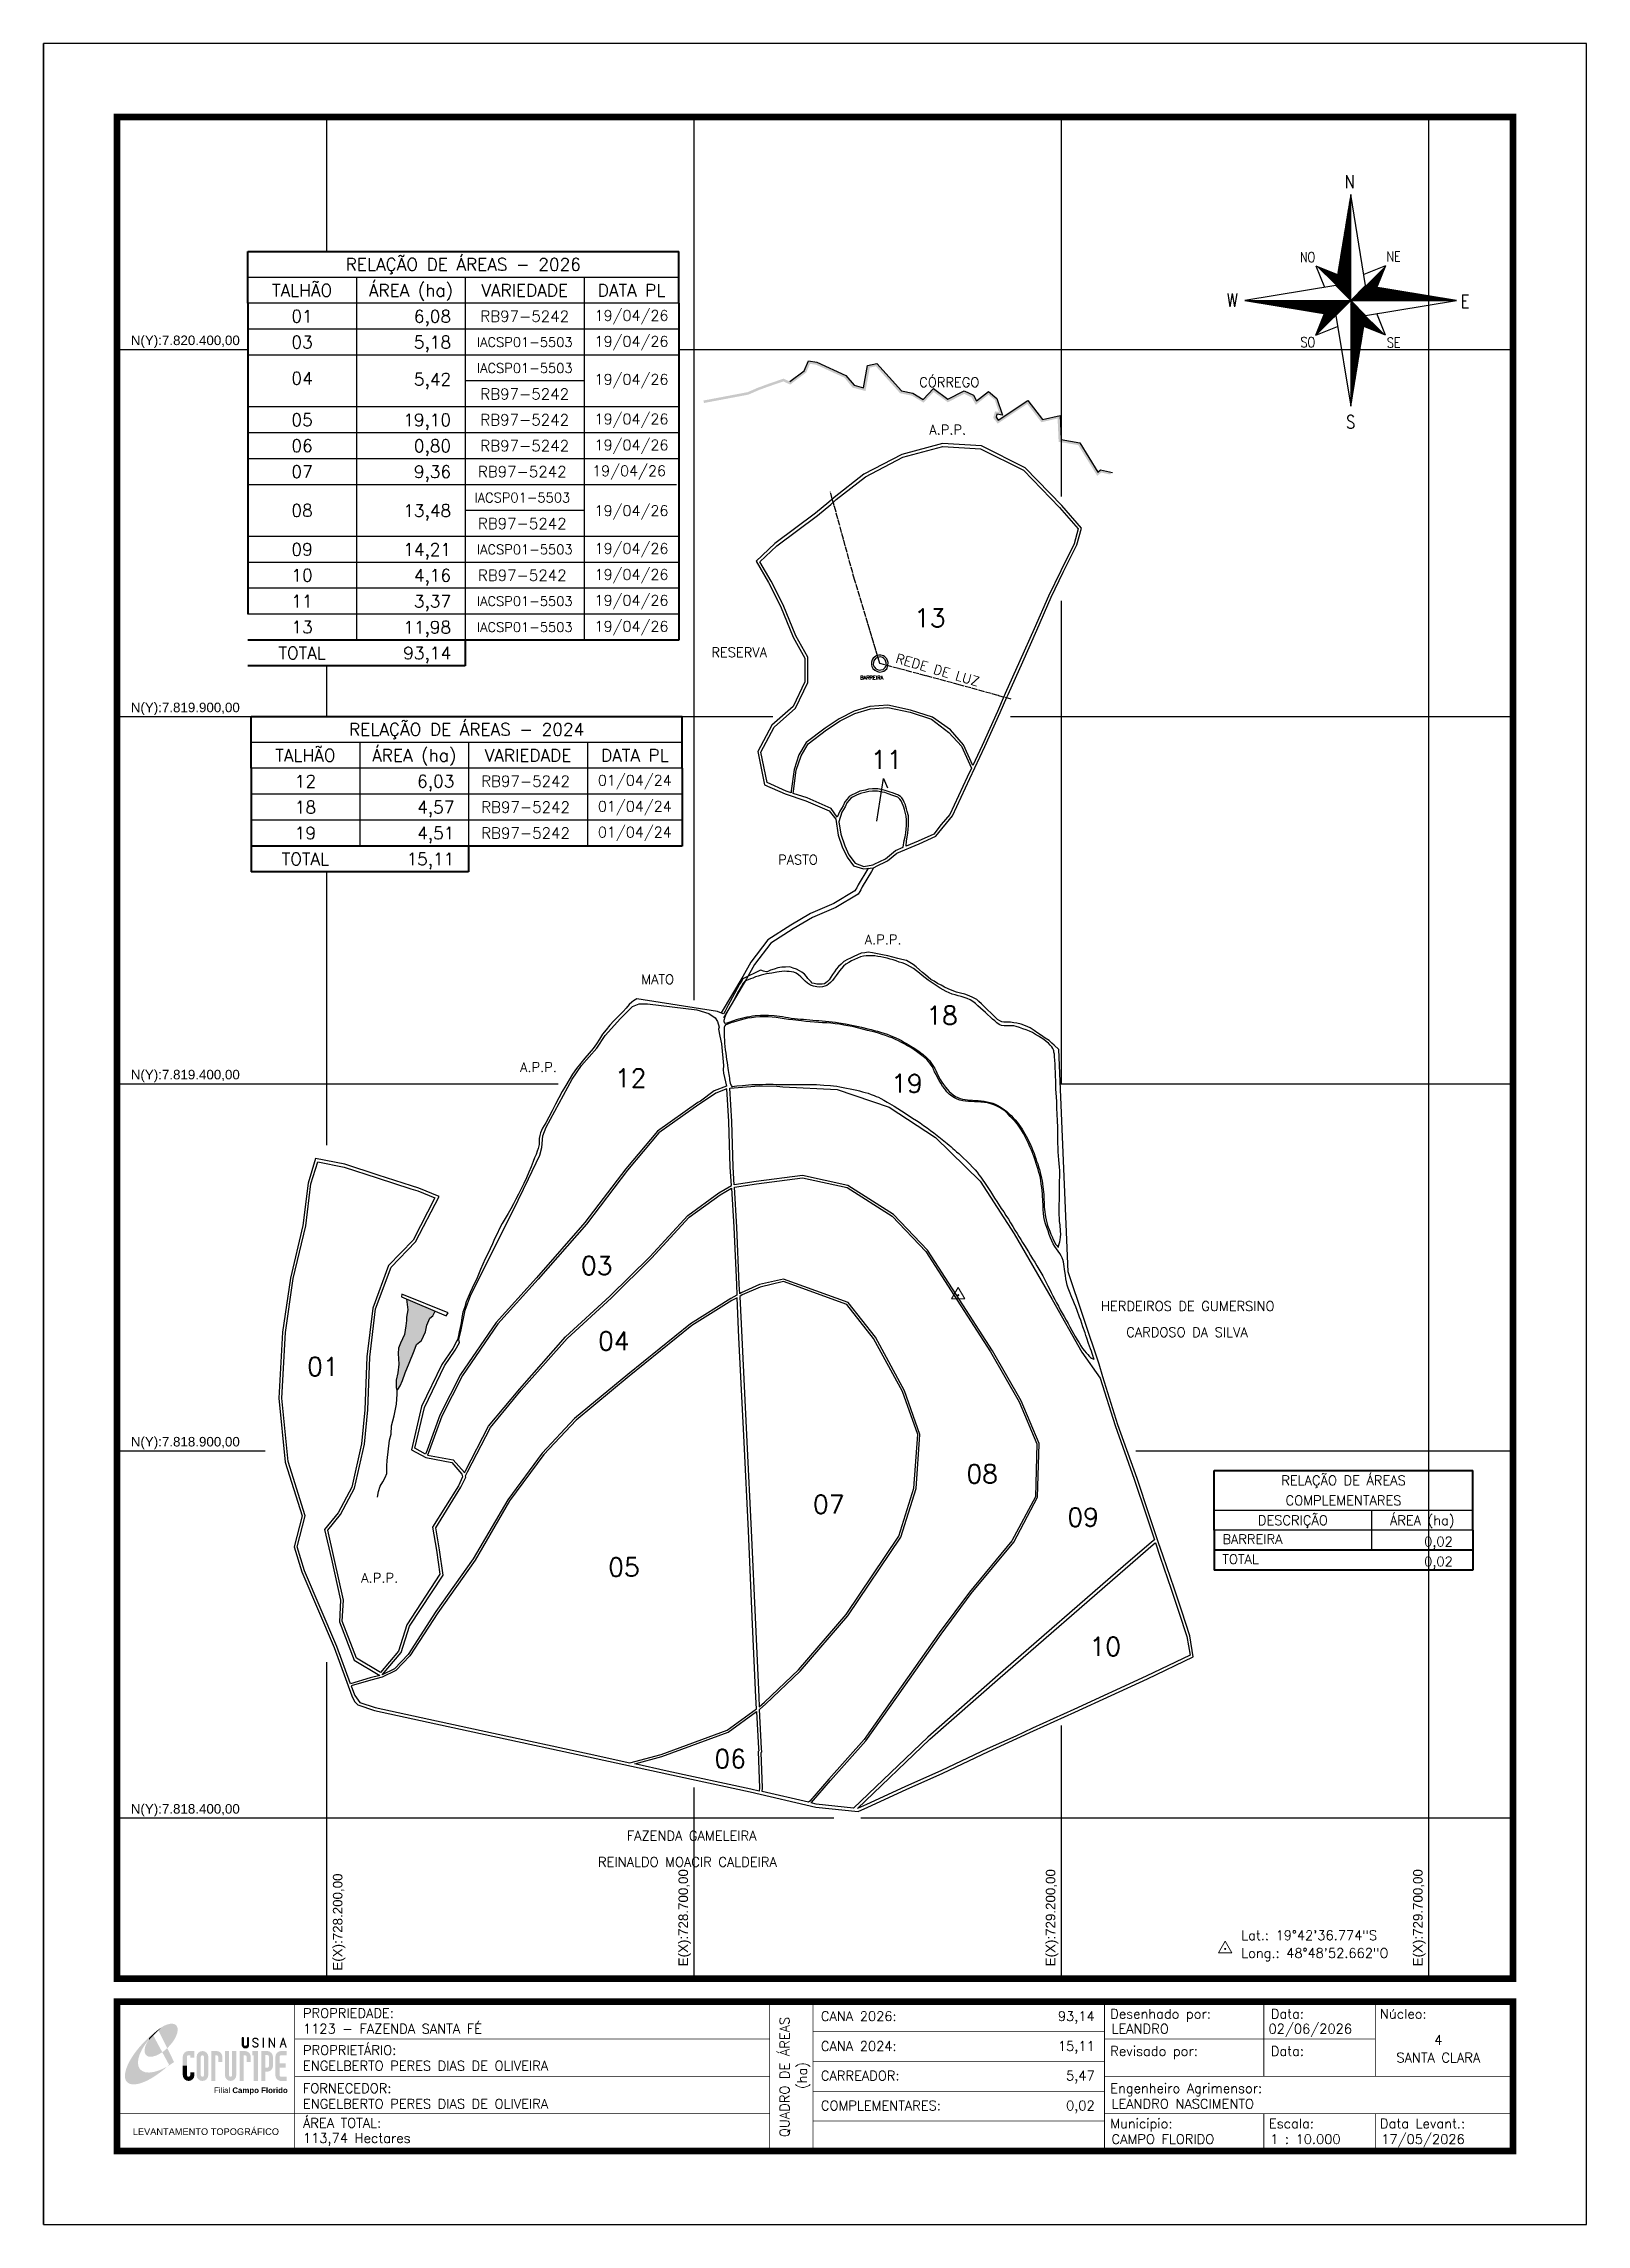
# Model space of a CAD drawing. Header units: millimetres. Extents: x 727815 to 729915, y 7817846 to 7820816.
import ezdxf
from ezdxf.enums import TextEntityAlignment as Align

# ---------------------------------------------------------------- set-up
doc = ezdxf.new("R2010")
doc.units = ezdxf.units.MM
doc.linetypes.add('LIN0', pattern=[0])
doc.linetypes.add('TAPUME', pattern=[9.4, 8, -0.7, 0, -0.7])
for name, color, linetype in [('0114001123', 1, 'Continuous'), ('0114001123001', 5, 'Continuous'), ('0114001123003', 5, 'Continuous'), ('0114001123004', 5, 'Continuous'), ('0114001123005', 5, 'Continuous'), ('0114001123006', 5, 'Continuous'), ('0114001123007', 5, 'Continuous'), ('0114001123008', 5, 'Continuous'), ('0114001123009', 5, 'Continuous'), ('0114001123010', 5, 'Continuous'), ('0114001123011', 5, 'Continuous'), ('MALHA', 8, 'Continuous'), ('MARGEM', 5, 'Continuous'), ('QUADRO_DE_AREAS_CANA_ANTIGA', 7, 'Continuous'), ('QUADRO_DE_AREAS_COMPLEMENTARES', 7, 'Continuous'), ('REDE_DE_LUZ', 6, 'Continuous'), ('REPRESA', 4, 'Continuous'), ('SETA_NORTE', 3, 'Continuous'), ('TEXTO', 7, 'Continuous')]:
    doc.layers.add(name, color=color, linetype=linetype)
for name, color, linetype, lineweight in [('0114001123012', 5, 'Continuous', 25), ('0114001123013', 5, 'Continuous', 25), ('0114001123018', 5, 'Continuous', 25), ('0114001123019', 5, 'Continuous', 25), ('CURSOS_D_AGUA', 5, 'Continuous', 25)]:
    doc.layers.add(name, color=color, linetype=linetype, lineweight=lineweight)
doc.styles.add('ARIAL', font='arial.ttf')
doc.styles.add('ROMANS', font='romans')
doc.styles.add('Simplex', font='simplex.shx')
doc.styles.get("Standard").update_dxf_attribs({"font": 'arial.ttf'})

msp = doc.modelspace()

# ---------------------------------------------------------------- texts
at = {"layer": 'MALHA'}
for s, p in [('N(Y):7.820.400,00', (727933.5, 7820402)), ('N(Y):7.819.900,00', (727933.5, 7819902)), ('N(Y):7.819.400,00', (727933.5, 7819402)), ('N(Y):7.818.900,00', (727933.5, 7818902)), ('N(Y):7.818.400,00', (727933.5, 7818402))]:
    msp.add_text(s, height=13, dxfattribs=at).set_placement(p, align=Align.BOTTOM_LEFT)
for s, p in [('E(X):728.200,00', (728225.5, 7818192.1)), ('E(X):728.700,00', (728695.9, 7818198)), ('E(X):729.200,00', (729195.9, 7818198)), ('E(X):729.700,00', (729695.9, 7818198))]:
    msp.add_text(s, height=13, rotation=90, dxfattribs=at).set_placement(p, align=Align.BOTTOM_LEFT)
at = {"layer": 'MARGEM', "color": 7, "linetype": 'Continuous', "lineweight": 9, "style": 'Simplex'}
for s, p in [('PROPRIEDADE:', (728167.9, 7818140.7)), ('Desenhado por:', (729266.8, 7818139.7)), ('Data:', (729485.4, 7818139.7)), ('Núcleo:', (729633.9, 7818139.7)), ('PROPRIETÁRIO:', (728167.9, 7818090.3)), ('Revisado por:', (729266.8, 7818089)), ('Data:', (729485.4, 7818089)), ('FORNECEDOR:', (728167.9, 7818038.4)), ('Engenheiro Agrimensor:', (729266.8, 7818038.4)), ('ÁREA TOTAL:', (728167.9, 7817991.1)), ('Municipio:', (729266.8, 7817990.3)), ('Escala:', (729482.8, 7817990.3)), ('Data Levant.:', (729633.9, 7817990.3))]:
    msp.add_text(s, height=13, dxfattribs=at).set_placement(p, align=Align.TOP_LEFT)
at = {"layer": 'MARGEM', "color": 7, "linetype": 'Continuous', "style": 'Simplex'}
for s, p in [('1123 - FAZENDA SANTA FÉ', (728167.9, 7818119.4)), ('CANA 2026:', (728872.9, 7818136.5)), ('LEANDRO', (729268.5, 7818119.4)), ('02/06/2026', (729482.2, 7818119.4)), ('CANA 2024:', (728872.9, 7818095.8)), ('ENGELBERTO PERES DIAS DE OLIVEIRA', (728167.9, 7818069.1)), ('CARREADOR:', (728872.9, 7818055.5)), ('ENGELBERTO PERES DIAS DE OLIVEIRA', (728167.9, 7818017.2)), ('COMPLEMENTARES:', (728872.9, 7818014.8)), ('LEANDRO NASCIMENTO', (729268.5, 7818017.2)), ('113,74 Hectares', (728167.9, 7817970.6)), ('CAMPO FLORIDO', (729268.5, 7817969.1)), ('1 : 10.000', (729484.5, 7817969.1)), ('17/05/2026', (729635.6, 7817969.1))]:
    msp.add_text(s, height=13, dxfattribs=at).set_placement(p, align=Align.TOP_LEFT)
for s, p in [('QUADRO DE ÁREAS', (728823.5, 7818047.2)), ('(ha)', (728847.3, 7818049.2))]:
    msp.add_text(s, height=13, rotation=90, dxfattribs=at).set_placement(p, align=Align.MIDDLE_CENTER)
for s, p in [('93,14', (729245.6, 7818136.5)), ('15,11', (729245.6, 7818095.8)), ('5,47', (729245.6, 7818055.5)), ('0,02', (729245.6, 7818014.8))]:
    msp.add_text(s, height=13, dxfattribs=at).set_placement(p, align=Align.TOP_RIGHT)
for s, p in [('SANTA CLARA', (729713.4, 7818073.6)), ('4', (729713.4, 7818097.6))]:
    msp.add_text(s, height=13, dxfattribs=at).set_placement(p, align=Align.MIDDLE_CENTER)
at = {"layer": 'MARGEM', "color": 7, "linetype": 'ByBlock'}
msp.add_text('LEVANTAMENTO TOPOGRÁFICO', height=9, dxfattribs=at).set_placement((728035.7, 7817972.8), align=Align.MIDDLE_CENTER)
at = {"layer": 'QUADRO_DE_AREAS_CANA_ANTIGA', "linetype": 'Continuous', "style": 'Simplex'}
for s, height, p in [('RELAÇÃO DE ÁREAS - 2026', 16.9, (728386.1, 7820515.8)), ('TALHÃO', 16.9, (728166.7, 7820480.5)), ('ÁREA (ha)', 16.9, (728314.8, 7820480.5)), ('VARIEDADE', 16.9, (728469.7, 7820480.5)), ('DATA PL', 16.9, (728615.1, 7820480.5)), ('19/04/26', 14.3, (728615.1, 7820446.3)), ('01', 16.9, (728166.7, 7820445.2)), ('RB97-5242', 15, (728469.7, 7820445.2)), ('03', 16.9, (728166.7, 7820409.9)), ('IACSP01-5503', 13, (728469.7, 7820409.9)), ('19/04/26', 14.3, (728615.1, 7820411)), ('04', 16.9, (728166.7, 7820360.7)), ('IACSP01-5503', 13, (728469.7, 7820374.6)), ('19/04/26', 14.3, (728615.1, 7820359.3)), ('RB97-5242', 15, (728469.7, 7820339.3)), ('05', 16.9, (728166.7, 7820304.1)), ('RB97-5242', 15, (728469.7, 7820304.1)), ('19/04/26', 14.3, (728615.1, 7820305.2)), ('19/04/26', 14.3, (728615.1, 7820269.9)), ('06', 16.9, (728166.7, 7820268.8)), ('RB97-5242', 15, (728469.7, 7820268.8)), ('07', 16.9, (728166.7, 7820233.5)), ('RB97-5242', 15, (728466.4, 7820233.5)), ('19/04/26', 14.3, (728611.8, 7820234.6)), ('08', 16.9, (728166.7, 7820180.7)), ('IACSP01-5503', 13, (728466.4, 7820198.2)), ('19/04/26', 14.3, (728615.1, 7820180.5)), ('RB97-5242', 15, (728466.4, 7820162.9)), ('09', 16.9, (728166.7, 7820127.6)), ('IACSP01-5503', 13, (728469.7, 7820127.6)), ('19/04/26', 14.3, (728615.1, 7820128.8)), ('10', 16.9, (728166.7, 7820092.4)), ('RB97-5242', 15, (728466.4, 7820092.4)), ('19/04/26', 14.3, (728615.1, 7820093.5)), ('11', 16.9, (728166.7, 7820057.1)), ('IACSP01-5503', 13, (728469.7, 7820057.1)), ('19/04/26', 14.3, (728615.1, 7820058.2)), ('13', 16.9, (728166.7, 7820021.8)), ('IACSP01-5503', 13, (728469.7, 7820021.8)), ('19/04/26', 14.3, (728615.1, 7820022.9)), ('TOTAL', 16.9, (728166.7, 7819986.5)), ('RELAÇÃO DE ÁREAS - 2024', 16.9, (728390.6, 7819882.5)), ('TALHÃO', 16.9, (728171.2, 7819847.2)), ('ÁREA (ha)', 16.9, (728319.3, 7819847.2)), ('VARIEDADE', 16.9, (728474.2, 7819847.2)), ('DATA PL', 16.9, (728619.6, 7819847.2)), ('12', 16.9, (728171.2, 7819811.9)), ('RB97-5242', 15, (728470.9, 7819811.9)), ('01/04/24', 14.3, (728619.6, 7819813.1)), ('18', 16.9, (728171.2, 7819776.6)), ('RB97-5242', 15, (728470.9, 7819776.6)), ('01/04/24', 14.3, (728619.6, 7819777.8)), ('19', 16.9, (728171.2, 7819741.3)), ('RB97-5242', 15, (728470.9, 7819741.3)), ('01/04/24', 14.3, (728619.6, 7819742.5)), ('TOTAL', 16.9, (728171.2, 7819706.1))]:
    msp.add_text(s, height=height, dxfattribs=at).set_placement(p, align=Align.MIDDLE_CENTER)
for s, p in [('6,08', (728369.5, 7820436.6)), ('5,18', (728369.5, 7820401.4)), ('5,42', (728369.5, 7820350.9)), ('19,10', (728369.5, 7820295.5)), ('0,80', (728369.5, 7820260.2)), ('9,36', (728369.5, 7820224.9)), ('13,48', (728369.5, 7820172.1)), ('14,21', (728369.5, 7820119.1)), ('4,16', (728369.5, 7820083.8)), ('3,37', (728369.5, 7820048.5)), ('11,98', (728369.5, 7820013.2)), ('93,14', (728369.5, 7819978)), ('6,03', (728374, 7819803.4)), ('4,57', (728374, 7819768.1)), ('4,51', (728374, 7819732.8)), ('15,11', (728374, 7819697.5))]:
    msp.add_text(s, height=16.9, dxfattribs=at).set_placement(p, align=Align.RIGHT)
at = {"layer": 'QUADRO_DE_AREAS_COMPLEMENTARES', "linetype": 'Continuous', "style": 'Simplex'}
for s, height, p in [('BARREIRA', 5, (728926.4, 7819953)), ('BARREIRA', 13, (729419.4, 7818779.6)), ('TOTAL', 13, (729419.4, 7818752.4))]:
    msp.add_text(s, height=height, dxfattribs=at).set_placement(p, align=Align.MIDDLE_LEFT)
for s, p in [('RELAÇÃO DE ÁREAS', (729584.3, 7818859.7)), ('COMPLEMENTARES', (729584.3, 7818832.5)), ('DESCRIÇÃO', (729515.3, 7818805.4)), ('ÁREA (ha)', (729691.5, 7818805.4))]:
    msp.add_text(s, height=13, dxfattribs=at).set_placement(p, align=Align.MIDDLE_CENTER)
for p in [(729733, 7818769.9), (729733, 7818742.8)]:
    msp.add_text('0,02', height=13, dxfattribs=at).set_placement(p, align=Align.RIGHT)
at = {"layer": 'REDE_DE_LUZ', "linetype": 'TAPUME', "style": 'Simplex'}
msp.add_text('REDE DE LUZ', height=13, rotation=343.7687, dxfattribs=at).set_placement((728973.5, 7819973.7))
at = {"layer": 'TEXTO', "linetype": 'Continuous', "style": 'Simplex'}
for s, height, p in [('CÓRREGO', 13, (729006.7, 7820348.8)), ('A.P.P.', 13, (729020.4, 7820284.1)), ('A.P.P.', 13, (729020.4, 7820284.1)), ('13', 25, (728999.7, 7820021.9)), ('RESERVA', 13, (728723.8, 7819981)), ('11', 25, (728941, 7819828.6)), ('PASTO', 13, (728814.6, 7819698.6)), ('A.P.P.', 13, (728932.5, 7819589.9)), ('A.P.P.', 13, (728932.5, 7819589.9)), ('MATO', 13, (728628.4, 7819535.6)), ('18', 25, (729016.3, 7819480.6)), ('A.P.P.', 13, (728463.3, 7819416)), ('12', 25, (728592.5, 7819395.1)), ('19', 25, (728968.6, 7819387.9)), ('03', 25, (728546.3, 7819139.8)), ('HERDEIROS DE GUMERSINO', 13, (729254.2, 7819090.7)), ('04', 25, (728569.6, 7819037.1)), ('CARDOSO DA SILVA', 13, (729288.5, 7819055)), ('01', 25, (728173.5, 7819002.2)), ('08', 25, (729071, 7818856.1)), ('07', 25, (728862.1, 7818814.6)), ('09', 25, (729208.4, 7818797.1)), ('A.P.P.', 13, (728247.2, 7818720.5)), ('05', 25, (728583.4, 7818729.1)), ('10', 25, (729238.6, 7818621)), ('06', 25, (728728, 7818468.1)), ('FAZENDA GAMELEIRA', 13, (728608.6, 7818369.3)), ('REINALDO MOACIR CALDEIRA', 13, (728569.5, 7818333.6))]:
    msp.add_text(s, height=height, dxfattribs=at).set_placement(p)
at = {"layer": 'TEXTO', "linetype": 'ByBlock', "style": 'Simplex'}
for s, p in [('Lat.: 19°42\'36.774"S', (729445, 7818233.7)), ('Long.: 48°48\'52.662"O', (729445, 7818209.5))]:
    msp.add_text(s, height=13, dxfattribs=at).set_placement(p)

# ---------------------------------------------------------------- blocks, each defined once
blk = doc.blocks.new('A$C78F83FB3')
at = {"layer": 'MARGEM'}
h = blk.add_hatch(color=20, dxfattribs=at)
edge = h.paths.add_edge_path()
edge.add_ellipse((19.49, 23.77), major_axis=(-6.68, -6.67), ratio=0.469426, start_angle=292.73277, end_angle=601.25787)
edge.add_ellipse((22.83, 22.05), major_axis=(12.64, 11.29), ratio=0.457614, start_angle=79.90686, end_angle=107.91393)
edge = h.paths.add_edge_path()
edge.add_ellipse((18.28, 18.7), major_axis=(13.95, 13.59), ratio=0.386848, start_angle=63.96117, end_angle=264.59932)
edge.add_ellipse((22.83, 22.05), major_axis=(12.64, 11.29), ratio=0.457614, start_angle=107.91393, end_angle=245.11815, ccw=False)
edge.add_ellipse((19.49, 23.77), major_axis=(-6.68, -6.67), ratio=0.469426, start_angle=241.25787, end_angle=292.73277, ccw=False)
for color, points in [(20, [(15.46, 26.12), (14.17, 24.81), (14.06, 24.24), (14.39, 23.97), (14.67, 24.54), (19.47, 29.32), (18.48, 28.66), (17.31, 27.78)]), (7, [(58.42, 24.9), (57.9, 24.9), (57.9, 21.73, -0.414214), (57.15, 20.98), (56.84, 20.98, -0.414214), (56.09, 21.73), (56.09, 24.9), (55.57, 24.9), (55.57, 21.73, 0.414214), (56.84, 20.46), (57.15, 20.46, 0.414214), (58.42, 21.73)]), (7, [(61.7, 24.9), (61.23, 24.9, 0.396318), (60.04, 23.78), (60.04, 23.72, 0.151912), (60.39, 22.97), (60.46, 22.92), (62.18, 22), (62.85, 21.83, 0.12407), (62.51, 22.42), (60.75, 23.36, -0.13192), (60.56, 23.77, -0.385578), (61.23, 24.37), (61.7, 24.37, -0.414214), (62.37, 23.7), (62.89, 23.7, 0.414214)]), (7, [(62.37, 23.7), (62.89, 23.7, 0.414214), (61.7, 24.9), (61.23, 24.9, 0.396318), (60.04, 23.78), (60.04, 23.72, 0.151912), (60.39, 22.97), (60.46, 22.92), (62.18, 22), (62.18, 22, -0.131921), (62.37, 21.59, -0.385578), (61.7, 20.98), (61.23, 20.98, -0.414214), (60.56, 21.65), (60.04, 21.65, 0.414214), (61.23, 20.46), (61.7, 20.46, 0.402546), (62.89, 21.61, 0.165292), (62.51, 22.42), (60.75, 23.36, -0.13192), (60.56, 23.77, -0.385578), (61.23, 24.37), (61.7, 24.37, -0.414214)]), (7, [(30.97, 12.46), (29.13, 12.46), (29.13, 8.21, 1), (34.29, 8.21), (34.29, 9.41), (32.45, 9.41), (32.45, 8.21, -1), (30.97, 8.21)])]:
    blk.add_hatch(color=color, dxfattribs=at).paths.add_polyline_path(points)
h = blk.add_hatch(color=7, dxfattribs=at)
h.paths.add_polyline_path([(65.24, 24.9), (64.72, 24.9), (64.72, 20.46), (65.24, 20.46)])
h.paths.add_polyline_path([(67.38, 20.46), (67.9, 20.46), (67.9, 23.74), (69.74, 20.46), (70.23, 20.46), (70.23, 24.9), (69.71, 24.9), (69.71, 21.58), (67.85, 24.9), (67.38, 24.9)])
h.paths.add_polyline_path([(72.17, 20.46), (72.72, 20.46), (73.14, 21.73), (74.49, 21.73), (74.9, 20.46), (75.45, 20.46), (74, 24.9), (73.62, 24.9)])
h.paths.add_polyline_path([(73.81, 23.8), (74.32, 22.25), (73.31, 22.25)], flags=16)
h = blk.add_hatch(color=7, dxfattribs=at)
h.paths.add_polyline_path([(31.71, 18.93, 0.414214), (29.13, 16.35), (29.13, 12.46), (30.97, 12.46), (30.97, 16.35, -0.414214), (31.71, 17.09), (32.45, 17.09), (32.45, 16.02), (34.29, 16.02), (34.29, 18.93)])
h.paths.add_polyline_path([(44.15, 17.09, -0.414214), (44.89, 16.35), (44.89, 14.1), (46.72, 14.1), (46.72, 16.17, 0.433937), (44.15, 18.93), (41.77, 18.93), (41.77, 12.46), (43.61, 12.46), (43.61, 17.09)])
h.paths.add_polyline_path([(43.61, 12.46), (41.77, 12.46), (41.77, 5.62), (43.61, 5.62)])
h.paths.add_polyline_path([(47.92, 12.46), (49.75, 12.46), (49.75, 18.93), (47.92, 18.93)])
h.paths.add_polyline_path([(52.91, 18.93), (51.08, 18.93), (51.08, 12.46), (52.91, 12.46)])
h.paths.add_polyline_path([(51.08, 8.12, -1), (49.75, 8.12), (49.75, 12.46), (47.92, 12.46), (47.92, 8.12, 1), (52.91, 8.12), (52.91, 12.46), (51.08, 12.46)])
h.paths.add_polyline_path([(54.41, 12.46), (56.25, 12.46), (56.25, 17.09), (56.79, 17.09, -0.414214), (57.53, 16.35), (57.53, 14.1), (59.36, 14.1), (59.36, 16.17, 0.433937), (56.79, 18.93), (54.41, 18.93)])
h.paths.add_polyline_path([(56.25, 12.46), (54.41, 12.46), (54.41, 5.62), (56.25, 5.62)])
h.paths.add_polyline_path([(60.73, 12.46), (62.58, 12.46), (62.58, 18.93), (60.02, 18.93), (60.02, 17.08), (60.73, 17.08)])
h.paths.add_polyline_path([(62.58, 12.46), (60.73, 12.46), (60.73, 5.62), (62.58, 5.62)])
h.paths.add_polyline_path([(64.06, 12.46), (65.82, 12.46), (65.82, 17.17), (66.66, 17.17, -0.450417), (67.48, 16.25), (67.48, 12.46), (69.24, 12.46, 0.002307), (69.24, 12.48, 0.005282), (69.23, 12.54, -0.000938), (69.23, 12.53), (69.23, 16.17, 0.433937), (66.66, 18.93), (64.06, 18.93)])
h.paths.add_polyline_path([(64.06, 5.62), (65.82, 5.62), (65.82, 9.77), (66.66, 9.77, 0.426056), (69.24, 12.46), (67.48, 12.46), (67.48, 12.45, -0.450417), (66.66, 11.53), (65.82, 11.53), (65.82, 12.46), (64.06, 12.46)])
h.paths.add_polyline_path([(70.37, 12.46), (74.87, 12.46), (74.87, 13.44), (72.21, 13.44), (72.21, 16.35, -0.414214), (72.95, 17.09), (75.38, 17.09), (75.38, 18.93), (72.95, 18.93, 0.414214), (70.37, 16.35)])
h.paths.add_polyline_path([(72.21, 11.62), (74.87, 11.62), (74.87, 12.46), (70.37, 12.46), (70.37, 8.21, 0.414214), (72.95, 5.62), (75.38, 5.62), (75.38, 7.47), (72.95, 7.47, -0.414214), (72.21, 8.21)])
h = blk.add_hatch(color=7, dxfattribs=at)
h.paths.add_polyline_path([(35.29, 16.35), (35.29, 8.21, 1), (40.46, 8.21, 0.016978), (40.45, 8.38), (40.45, 16.17, 0.433937), (37.88, 18.93), (37.87, 18.93, 0.41391)])
h.paths.add_polyline_path([(38.62, 16.35), (38.62, 8.21, -1), (37.13, 8.21), (37.13, 16.35, -1)], flags=16)
at = {"layer": 'MARGEM', "color": 7}
blk.add_lwpolyline([(58.42, 24.9), (57.9, 24.9), (57.9, 21.73, -0.414214), (57.15, 20.98), (56.84, 20.98, -0.414214), (56.09, 21.73), (56.09, 24.9), (55.57, 24.9), (55.57, 21.73, 0.414214), (56.84, 20.46), (57.15, 20.46, 0.414214), (58.42, 21.73), (58.42, 24.9)], format="xyb", close=True, dxfattribs=at)
at = {"layer": 'MARGEM', "color": 252, "insert": (43.05, 2.72), "char_height": 2.5, "attachment_point": 1, "style": 'ARIAL'}
blk.add_mtext_dynamic_manual_height_columns('Filial {\\fArial|b1|i0|c0|p34;Campo Florido}', width=33.0271, gutter_width=2.46, heights=[2.95], dxfattribs=at)
blk = doc.blocks.new('A$C309442C0')
at = {"layer": 'SETA_NORTE', "linetype": 'Continuous'}
for points in [[(73.5, 97.4), (74.7, 104.9), (60, 110.8)], [(93.8, 97.4), (101.4, 96.2), (107.3, 110.8)], [(73.5, 77), (65.9, 78.3), (60, 63.6)], [(93.8, 77), (92.6, 69.5), (107.3, 63.6)]]:
    blk.add_hatch(color=256, dxfattribs=at).paths.add_polyline_path(points)
for p, q in [((81.6, 146.8), (83.7, 148.9)), ((81.7, 147.6), (83.7, 149.5)), ((81.8, 148.3), (83.7, 150.1)), ((82, 149.1), (83.7, 150.8)), ((82.1, 149.9), (83.7, 151.4)), ((82.2, 150.6), (83.7, 152.1)), ((82.3, 151.4), (83.7, 152.7)), ((82.5, 152.2), (83.7, 153.3)), ((82.6, 152.9), (83.7, 154)), ((82.7, 153.7), (83.7, 154.6)), ((82.9, 154.4), (83.7, 155.2)), ((83, 155.2), (83.7, 155.9)), ((83.1, 156), (83.7, 156.5)), ((83.2, 156.7), (83.7, 157.2)), ((83.4, 157.5), (83.7, 157.8)), ((83.5, 158.3), (83.7, 158.4)), ((83.6, 159), (83.7, 159.1)), ((78.7, 129.3), (83.7, 134.2)), ((78.8, 130), (83.7, 134.9)), ((79, 130.8), (83.7, 135.5)), ((79.1, 131.6), (83.7, 136.1)), ((79.2, 132.3), (83.7, 136.8)), ((79.3, 133.1), (83.7, 137.4)), ((79.5, 133.8), (83.7, 138)), ((79.6, 134.6), (83.7, 138.7)), ((79.7, 135.4), (83.7, 139.3)), ((79.8, 136.1), (83.7, 140)), ((80, 136.9), (83.7, 140.6)), ((80.1, 137.7), (83.7, 141.2)), ((80.2, 138.4), (83.7, 141.9)), ((80.3, 139.2), (83.7, 142.5)), ((80.5, 139.9), (83.7, 143.1)), ((80.6, 140.7), (83.7, 143.8)), ((80.7, 141.5), (83.7, 144.4)), ((80.8, 142.2), (83.7, 145)), ((81, 143), (83.7, 145.7)), ((81.1, 143.8), (83.7, 146.3)), ((81.2, 144.5), (83.7, 147)), ((81.3, 145.3), (83.7, 147.6)), ((81.5, 146.1), (83.7, 148.2)), ((75.7, 111), (83.7, 118.9)), ((75.8, 111.7), (83.7, 119.6)), ((75.9, 112.5), (83.7, 120.2)), ((76.1, 113.3), (83.7, 120.8)), ((76.2, 114), (83.7, 121.5)), ((76.3, 114.8), (83.7, 122.1)), ((76.4, 115.5), (83.7, 122.8)), ((76.6, 116.3), (83.7, 123.4)), ((76.7, 117.1), (83.7, 124)), ((76.8, 117.8), (83.7, 124.7)), ((76.9, 118.6), (83.7, 125.3)), ((77.1, 119.4), (83.7, 125.9)), ((77.2, 120.1), (83.7, 126.6)), ((77.3, 120.9), (83.7, 127.2)), ((77.4, 121.6), (83.7, 127.8)), ((77.6, 122.4), (83.7, 128.5)), ((77.7, 123.2), (83.7, 129.1)), ((77.8, 123.9), (83.7, 129.8)), ((78, 124.7), (83.7, 130.4)), ((78.1, 125.5), (83.7, 131)), ((78.2, 126.2), (83.7, 131.7)), ((78.3, 127), (83.7, 132.3)), ((78.5, 127.7), (83.7, 132.9)), ((78.6, 128.5), (83.7, 133.6)), ((60, 110.8), (74.7, 104.9)), ((60, 110.8), (65.9, 96.2)), ((73.5, 97.3), (83.7, 107.5)), ((73.6, 98), (83.7, 108.1)), ((73.7, 98.8), (83.7, 108.7)), ((73.8, 99.5), (83.7, 109.4)), ((73.8, 97), (83.7, 106.8)), ((73.9, 100.3), (83.7, 110)), ((74.1, 101.1), (83.7, 110.6)), ((74.2, 101.8), (83.7, 111.3)), ((74.2, 96.7), (83.7, 106.2)), ((74.3, 102.6), (83.7, 111.9)), ((74.4, 103.3), (83.7, 112.6)), ((74.5, 96.4), (83.7, 105.6)), ((74.6, 104.1), (83.7, 113.2)), ((74.7, 104.9), (83.7, 113.8)), ((74.8, 105.6), (83.7, 114.5)), ((74.8, 96.1), (83.7, 104.9)), ((74.9, 106.4), (83.7, 115.1)), ((75.1, 107.2), (83.7, 115.7)), ((75.1, 95.7), (83.7, 104.3)), ((75.2, 107.9), (83.7, 116.4)), ((75.3, 108.7), (83.7, 117)), ((75.4, 109.4), (83.7, 117.7)), ((75.6, 110.2), (83.7, 118.3)), ((107.3, 110.8), (92.6, 104.9)), ((107.3, 110.8), (101.4, 96.2)), ((75.4, 95.4), (83.7, 103.6)), ((75.8, 95.1), (83.7, 103)), ((76.1, 94.8), (83.7, 102.4)), ((76.4, 94.5), (83.7, 101.7)), ((76.7, 94.2), (83.7, 101.1)), ((77, 93.8), (83.7, 100.5)), ((77.4, 93.5), (83.7, 99.8)), ((77.7, 93.2), (83.7, 99.2)), ((78, 92.9), (83.7, 98.5)), ((78.3, 92.6), (83.7, 97.9)), ((78.6, 92.2), (83.7, 97.3)), ((78.9, 91.9), (83.7, 96.6)), ((79.3, 91.6), (83.7, 96)), ((79.6, 91.3), (83.7, 95.4)), ((79.9, 91), (83.7, 94.7)), ((80.2, 90.7), (83.7, 94.1)), ((80.5, 90.3), (83.7, 93.4)), ((80.9, 90), (83.7, 92.8)), ((81.2, 89.7), (83.7, 92.2)), ((81.5, 89.4), (83.7, 91.5)), ((81.8, 89.1), (83.7, 90.9)), ((82.1, 88.7), (83.7, 90.3)), ((82.4, 88.4), (83.7, 89.6)), ((83.8, 87.2), (94, 97.4)), ((84.4, 87.2), (94.5, 97.3)), ((85.1, 87.2), (95.1, 97.2)), ((85.7, 87.2), (95.6, 97.1)), ((86.3, 87.2), (96.2, 97)), ((87, 87.2), (96.7, 96.9)), ((87.6, 87.2), (97.2, 96.9)), ((88.3, 87.2), (97.8, 96.8)), ((88.9, 87.2), (98.3, 96.7)), ((89.5, 87.2), (98.9, 96.6)), ((90.2, 87.2), (99.4, 96.5)), ((90.8, 87.2), (100, 96.4)), ((91.4, 87.2), (100.5, 96.3)), ((92.1, 87.2), (101.1, 96.2)), ((92.7, 87.2), (101.6, 96.1)), ((93.4, 87.2), (102.2, 96)), ((94, 87.2), (102.7, 96)), ((94.6, 87.2), (103.3, 95.9)), ((95.3, 87.2), (103.8, 95.8)), ((95.9, 87.2), (104.4, 95.7)), ((96.5, 87.2), (104.9, 95.6)), ((97.2, 87.2), (105.5, 95.5)), ((97.8, 87.2), (106, 95.4)), ((98.4, 87.2), (106.5, 95.3)), ((99.1, 87.2), (107.1, 95.2)), ((99.7, 87.2), (107.6, 95.1)), ((100.4, 87.2), (108.2, 95.1)), ((101, 87.2), (108.7, 95)), ((101.6, 87.2), (109.3, 94.9)), ((102.3, 87.2), (109.8, 94.8)), ((102.9, 87.2), (110.4, 94.7)), ((103.5, 87.2), (110.9, 94.6)), ((104.2, 87.2), (111.5, 94.5)), ((104.8, 87.2), (112, 94.4)), ((105.5, 87.2), (112.6, 94.3)), ((106.1, 87.2), (113.1, 94.2)), ((106.7, 87.2), (113.7, 94.1)), ((107.4, 87.2), (114.2, 94.1)), ((108, 87.2), (114.8, 94)), ((108.6, 87.2), (115.3, 93.9)), ((109.3, 87.2), (115.8, 93.8)), ((109.9, 87.2), (116.4, 93.7)), ((110.6, 87.2), (116.9, 93.6)), ((111.2, 87.2), (117.5, 93.5)), ((111.8, 87.2), (118, 93.4)), ((112.5, 87.2), (118.6, 93.3)), ((113.1, 87.2), (119.1, 93.2)), ((113.7, 87.2), (119.7, 93.2)), ((114.4, 87.2), (120.2, 93.1)), ((115, 87.2), (120.8, 93)), ((115.6, 87.2), (121.3, 92.9)), ((116.3, 87.2), (121.9, 92.8)), ((116.9, 87.2), (122.4, 92.7)), ((117.6, 87.2), (123, 92.6)), ((118.2, 87.2), (123.5, 92.5)), ((118.8, 87.2), (124, 92.4)), ((119.5, 87.2), (124.6, 92.3)), ((120.1, 87.2), (125.1, 92.3)), ((120.7, 87.2), (125.7, 92.2)), ((121.4, 87.2), (126.2, 92.1)), ((122, 87.2), (126.8, 92)), ((122.7, 87.2), (127.3, 91.9)), ((123.3, 87.2), (127.9, 91.8)), ((123.9, 87.2), (128.4, 91.7)), ((124.6, 87.2), (129, 91.6)), ((125.2, 87.2), (129.5, 91.5)), ((125.8, 87.2), (130.1, 91.4)), ((126.5, 87.2), (130.6, 91.4)), ((127.1, 87.2), (131.2, 91.3)), ((127.8, 87.2), (131.7, 91.2)), ((128.4, 87.2), (132.3, 91.1)), ((129, 87.2), (132.8, 91)), ((129.7, 87.2), (133.3, 90.9)), ((130.3, 87.2), (133.9, 90.8)), ((130.9, 87.2), (134.4, 90.7)), ((131.6, 87.2), (135, 90.6)), ((132.2, 87.2), (135.5, 90.5)), ((132.8, 87.2), (136.1, 90.5)), ((133.5, 87.2), (136.6, 90.4)), ((134.1, 87.2), (137.2, 90.3)), ((134.8, 87.2), (137.7, 90.2)), ((135.4, 87.2), (138.3, 90.1)), ((136, 87.2), (138.8, 90)), ((136.7, 87.2), (139.4, 89.9)), ((137.3, 87.2), (139.9, 89.8)), ((137.9, 87.2), (140.5, 89.7)), ((138.6, 87.2), (141, 89.6)), ((139.2, 87.2), (141.6, 89.6)), ((139.9, 87.2), (142.1, 89.5)), ((140.5, 87.2), (142.6, 89.4)), ((141.1, 87.2), (143.2, 89.3)), ((141.8, 87.2), (143.7, 89.2)), ((142.4, 87.2), (144.3, 89.1)), ((11.8, 87.2), (11.8, 87.2)), ((12.3, 87.1), (12.4, 87.2)), ((12.9, 87), (13.1, 87.2)), ((13.4, 86.9), (13.7, 87.2)), ((14, 86.8), (14.4, 87.2)), ((14.5, 86.7), (15, 87.2)), ((15.1, 86.6), (15.6, 87.2)), ((15.6, 86.6), (16.3, 87.2)), ((16.2, 86.5), (16.9, 87.2)), ((16.7, 86.4), (17.5, 87.2)), ((17.2, 86.3), (18.2, 87.2)), ((17.8, 86.2), (18.8, 87.2)), ((18.3, 86.1), (19.5, 87.2)), ((18.9, 86), (20.1, 87.2)), ((19.4, 85.9), (20.7, 87.2)), ((20, 85.8), (21.4, 87.2)), ((20.5, 85.7), (22, 87.2)), ((21.1, 85.7), (22.6, 87.2)), ((21.6, 85.6), (23.3, 87.2)), ((22.2, 85.5), (23.9, 87.2)), ((22.7, 85.4), (24.6, 87.2)), ((23.3, 85.3), (25.2, 87.2)), ((23.8, 85.2), (25.8, 87.2)), ((24.4, 85.1), (26.5, 87.2)), ((24.9, 85), (27.1, 87.2)), ((25.5, 84.9), (27.7, 87.2)), ((26, 84.8), (28.4, 87.2)), ((26.5, 84.8), (29, 87.2)), ((27.1, 84.7), (29.6, 87.2)), ((27.6, 84.6), (30.3, 87.2)), ((28.2, 84.5), (30.9, 87.2)), ((28.7, 84.4), (31.6, 87.2)), ((29.3, 84.3), (32.2, 87.2)), ((29.8, 84.2), (32.8, 87.2)), ((30.4, 84.1), (33.5, 87.2)), ((30.9, 84), (34.1, 87.2)), ((31.5, 83.9), (34.7, 87.2)), ((32, 83.9), (35.4, 87.2)), ((32.6, 83.8), (36, 87.2)), ((33.1, 83.7), (36.7, 87.2)), ((33.7, 83.6), (37.3, 87.2)), ((34.2, 83.5), (37.9, 87.2)), ((34.7, 83.4), (38.6, 87.2)), ((35.3, 83.3), (39.2, 87.2)), ((35.8, 83.2), (39.8, 87.2)), ((36.4, 83.1), (40.5, 87.2)), ((36.9, 83), (41.1, 87.2)), ((37.5, 83), (41.8, 87.2)), ((38, 82.9), (42.4, 87.2)), ((38.6, 82.8), (43, 87.2)), ((39.1, 82.7), (43.7, 87.2)), ((39.7, 82.6), (44.3, 87.2)), ((40.2, 82.5), (44.9, 87.2)), ((40.8, 82.4), (45.6, 87.2)), ((41.3, 82.3), (46.2, 87.2)), ((41.9, 82.2), (46.8, 87.2)), ((42.4, 82.1), (47.5, 87.2)), ((43, 82.1), (48.1, 87.2)), ((43.5, 82), (48.8, 87.2)), ((44, 81.9), (49.4, 87.2)), ((44.6, 81.8), (50, 87.2)), ((45.1, 81.7), (50.7, 87.2)), ((45.7, 81.6), (51.3, 87.2)), ((46.2, 81.5), (51.9, 87.2)), ((46.8, 81.4), (52.6, 87.2)), ((47.3, 81.3), (53.2, 87.2)), ((47.9, 81.2), (53.9, 87.2)), ((48.4, 81.2), (54.5, 87.2)), ((49, 81.1), (55.1, 87.2)), ((49.5, 81), (55.8, 87.2)), ((50.1, 80.9), (56.4, 87.2)), ((50.6, 80.8), (57, 87.2)), ((51.2, 80.7), (57.7, 87.2)), ((51.7, 80.6), (58.3, 87.2)), ((52.3, 80.5), (59, 87.2)), ((52.8, 80.4), (59.6, 87.2)), ((53.3, 80.3), (60.2, 87.2)), ((53.9, 80.3), (60.9, 87.2)), ((54.4, 80.2), (61.5, 87.2)), ((55, 80.1), (62.1, 87.2)), ((55.5, 80), (62.8, 87.2)), ((56.1, 79.9), (63.4, 87.2)), ((56.6, 79.8), (64, 87.2)), ((57.2, 79.7), (64.7, 87.2)), ((57.7, 79.6), (65.3, 87.2)), ((58.3, 79.5), (66, 87.2)), ((58.8, 79.4), (66.6, 87.2)), ((59.4, 79.4), (67.2, 87.2)), ((59.9, 79.3), (67.9, 87.2)), ((83.7, 87.2), (60, 63.6)), ((60, 63.6), (65.9, 78.3)), ((60.5, 79.2), (68.5, 87.2)), ((61, 79.1), (69.1, 87.2)), ((61.5, 79), (69.8, 87.2)), ((62.1, 78.9), (70.4, 87.2)), ((62.6, 78.8), (71.1, 87.2)), ((63.2, 78.7), (71.7, 87.2)), ((63.7, 78.6), (72.3, 87.2)), ((64.3, 78.5), (73, 87.2)), ((64.8, 78.4), (73.6, 87.2)), ((65.4, 78.4), (74.2, 87.2)), ((65.9, 78.3), (74.9, 87.2)), ((66.5, 78.2), (75.5, 87.2)), ((67, 78.1), (76.2, 87.2)), ((67.6, 78), (76.8, 87.2)), ((68.1, 77.9), (77.4, 87.2)), ((68.7, 77.8), (78.1, 87.2)), ((69.2, 77.7), (78.7, 87.2)), ((69.8, 77.6), (79.3, 87.2)), ((70.3, 77.5), (80, 87.2)), ((70.8, 77.5), (80.6, 87.2)), ((71.4, 77.4), (81.2, 87.2)), ((71.9, 77.3), (81.9, 87.2)), ((72.5, 77.2), (82.5, 87.2)), ((73, 77.1), (83.2, 87.2)), ((82.8, 88.1), (83.7, 89)), ((83.1, 87.8), (83.7, 88.4)), ((83.4, 87.5), (83.7, 87.7)), ((83.7, 87.1), (83.7, 87.1)), ((83.7, 86.4), (84, 86.8)), ((83.7, 85.8), (84.4, 86.5)), ((83.7, 85.2), (84.7, 86.2)), ((83.7, 84.5), (85, 85.9)), ((83.7, 83.9), (85.3, 85.6)), ((83.7, 83.3), (85.6, 85.2)), ((83.7, 82.6), (86, 84.9)), ((83.7, 82), (86.3, 84.6)), ((83.7, 81.3), (86.6, 84.3)), ((83.7, 80.7), (86.9, 84)), ((83.7, 80.1), (87.2, 83.6)), ((83.7, 79.4), (87.5, 83.3)), ((83.7, 78.8), (87.9, 83)), ((83.7, 78.2), (88.2, 82.7)), ((83.7, 77.5), (88.5, 82.4)), ((83.7, 76.9), (88.8, 82.1)), ((83.7, 76.2), (89.1, 81.7)), ((83.7, 75.6), (89.5, 81.4)), ((83.7, 75), (89.8, 81.1)), ((83.7, 74.3), (90.1, 80.8)), ((83.7, 73.7), (90.4, 80.5)), ((83.7, 73.1), (90.7, 80.1)), ((83.7, 72.4), (91, 79.8)), ((83.7, 71.8), (91.4, 79.5)), ((83.7, 71.2), (91.7, 79.2)), ((83.7, 70.5), (92, 78.9)), ((83.7, 69.9), (92.3, 78.5)), ((83.7, 69.2), (92.6, 78.2)), ((83.7, 68.6), (93, 77.9)), ((83.7, 68), (93.3, 77.6)), ((83.7, 67.3), (93.6, 77.3)), ((83.7, 66.7), (93.8, 76.9)), ((83.7, 66.1), (93.7, 76.1)), ((83.7, 65.4), (93.6, 75.3)), ((83.7, 64.8), (93.4, 74.6)), ((107.3, 63.6), (101.4, 78.3)), ((143, 87.2), (144.8, 89)), ((143.7, 87.2), (145.4, 88.9)), ((144.3, 87.2), (145.9, 88.8)), ((144.9, 87.2), (146.5, 88.7)), ((145.6, 87.2), (147, 88.7)), ((146.2, 87.2), (147.6, 88.6)), ((146.9, 87.2), (148.1, 88.5)), ((147.5, 87.2), (148.7, 88.4)), ((148.1, 87.2), (149.2, 88.3)), ((148.8, 87.2), (149.8, 88.2)), ((149.4, 87.2), (150.3, 88.1)), ((150, 87.2), (150.8, 88)), ((150.7, 87.2), (151.4, 87.9)), ((151.3, 87.2), (151.9, 87.8)), ((152, 87.2), (152.5, 87.8)), ((152.6, 87.2), (153, 87.7)), ((153.2, 87.2), (153.6, 87.6)), ((153.9, 87.2), (154.1, 87.5)), ((154.5, 87.2), (154.7, 87.4)), ((155.1, 87.2), (155.2, 87.3)), ((60, 63.6), (74.7, 69.5)), ((83.7, 64.1), (93.3, 73.8)), ((83.7, 63.5), (93.2, 73)), ((83.7, 62.9), (93.1, 72.3)), ((83.7, 62.2), (92.9, 71.5)), ((83.7, 61.6), (92.8, 70.8)), ((83.7, 61), (92.7, 70)), ((83.7, 60.3), (92.6, 69.2)), ((83.7, 59.7), (92.4, 68.5)), ((83.7, 59), (92.3, 67.7)), ((83.7, 58.4), (92.2, 66.9)), ((83.7, 57.8), (92.1, 66.2)), ((83.7, 57.1), (91.9, 65.4)), ((83.7, 56.5), (91.8, 64.7)), ((83.7, 55.9), (91.7, 63.9)), ((83.7, 55.2), (91.6, 63.1)), ((83.7, 54.6), (91.4, 62.4)), ((83.7, 54), (91.3, 61.6)), ((83.7, 53.3), (91.2, 60.8)), ((83.7, 52.7), (91.1, 60.1)), ((107.3, 63.6), (92.6, 69.5)), ((83.7, 52), (90.9, 59.3)), ((83.7, 51.4), (90.8, 58.6)), ((83.7, 50.8), (90.7, 57.8)), ((83.7, 50.1), (90.5, 57)), ((83.7, 49.5), (90.4, 56.3)), ((83.7, 48.9), (90.3, 55.5)), ((83.7, 48.2), (90.2, 54.7)), ((83.7, 47.6), (90, 54)), ((83.7, 46.9), (89.9, 53.2)), ((83.7, 46.3), (89.8, 52.5)), ((83.7, 45.7), (89.7, 51.7)), ((83.7, 45), (89.5, 50.9)), ((83.7, 44.4), (89.4, 50.2)), ((83.7, 43.8), (89.3, 49.4)), ((83.7, 43.1), (89.2, 48.6)), ((83.7, 42.5), (89, 47.9)), ((83.7, 41.8), (88.9, 47.1)), ((83.7, 41.2), (88.8, 46.3)), ((83.7, 40.6), (88.7, 45.6)), ((83.7, 39.9), (88.5, 44.8)), ((83.7, 39.3), (88.4, 44.1)), ((83.7, 38.7), (88.3, 43.3)), ((83.7, 38), (88.2, 42.5)), ((83.7, 37.4), (88, 41.8)), ((83.7, 36.8), (87.9, 41)), ((83.7, 36.1), (87.8, 40.2)), ((83.7, 35.5), (87.7, 39.5)), ((83.7, 34.8), (87.5, 38.7)), ((83.7, 34.2), (87.4, 38)), ((83.7, 33.6), (87.3, 37.2)), ((83.7, 32.9), (87.2, 36.4)), ((83.7, 32.3), (87, 35.7)), ((83.7, 31.7), (86.9, 34.9)), ((83.7, 31), (86.8, 34.1)), ((83.7, 30.4), (86.7, 33.4)), ((83.7, 29.7), (86.5, 32.6)), ((83.7, 29.1), (86.4, 31.9)), ((83.7, 28.5), (86.3, 31.1)), ((83.7, 27.8), (86.2, 30.3)), ((83.7, 27.2), (86, 29.6)), ((83.7, 26.6), (85.9, 28.8)), ((83.7, 25.9), (85.8, 28)), ((83.7, 25.3), (85.6, 27.3)), ((83.7, 24.6), (85.5, 26.5)), ((83.7, 24), (85.4, 25.8)), ((83.7, 23.4), (85.3, 25)), ((83.7, 22.7), (85.1, 24.2)), ((83.7, 22.1), (85, 23.5)), ((83.7, 21.5), (84.9, 22.7)), ((83.7, 20.8), (84.8, 21.9)), ((83.7, 20.2), (84.6, 21.2)), ((83.7, 19.6), (84.5, 20.4)), ((83.7, 18.9), (84.4, 19.7)), ((83.7, 18.3), (84.3, 18.9)), ((83.7, 17.6), (84.1, 18.1)), ((83.7, 17), (84, 17.4)), ((83.7, 16.4), (83.9, 16.6)), ((83.7, 15.7), (83.8, 15.8))]:
    blk.add_line(p, q, dxfattribs=at)
blk.add_lwpolyline([(93.8, 77), (155.7, 87.2), (93.8, 97.4), (83.7, 159.3), (73.5, 97.4), (11.6, 87.2), (73.5, 77), (83.7, 15.1)], close=True, dxfattribs=at)
for points in [[(83.7, 87.2), (83.7, 159.3)], [(83.7, 87.2), (73.5, 97.4)], [(83.7, 87.2), (93.8, 97.4)], [(11.6, 87.2), (155.7, 87.2)], [(83.7, 87.2), (73.5, 77)], [(83.7, 87.2), (93.8, 77)], [(83.7, 87.2), (83.7, 15.1)]]:
    blk.add_lwpolyline(points, dxfattribs=at)
at = {"layer": 'SETA_NORTE', "color": 7, "lineweight": 30, "style": 'ROMANS', "width": 0.8}
for s, height, p in [('N ', 8.94, (79.5, 163.6)), ('NO', 6.88, (49.1, 113.2)), ('NE', 6.87, (108, 113.7)), ('W', 8.94, (-0.7, 82.9)), ('E', 8.94, (158.6, 82.1)), ('SO', 6.88, (49.5, 55.3)), ('SE', 6.87, (108.3, 55)), ('S', 8.94, (80.6, 0))]:
    blk.add_text(s, height=height, dxfattribs=at).set_placement(p)

# ---------------------------------------------------------------- hatches: boundary and pattern name
at = {"layer": 'CURSOS_D_AGUA'}
msp.add_hatch(color=256, dxfattribs=at).paths.add_polyline_path([(729195.1, 7820305.9), (729173, 7820300.8), (729153.8, 7820325.8), (729113.6, 7820298.9), (729107.4, 7820306.8), (729109.9, 7820315.6), (729115.1, 7820314.8), (729109.6, 7820331.2), (729100.9, 7820338.2), (729083.7, 7820324.5), (729077.9, 7820334.8), (729068, 7820339.5), (729045.6, 7820328), (729026.5, 7820342), (729012.6, 7820327.6), (728996.6, 7820337), (728980.7, 7820340.3), (728947.7, 7820377), (728939.5, 7820375.2), (728933.6, 7820343.3), (728916, 7820348), (728904.8, 7820361.5), (728866.2, 7820379.2), (728858, 7820380.4), (728852.9, 7820368.6), (728836, 7820355.9), (728831.2, 7820352.1), (728821.8, 7820356.4), (728802.6, 7820349.8), (728788.3, 7820344.6), (728774.2, 7820338.4), (728713.7, 7820327), (728713, 7820330.4), (728773.2, 7820341.8), (728787, 7820347.8), (728801.4, 7820353.1), (728822, 7820360.2), (728830.8, 7820356.2), (728850.1, 7820370.8), (728855.9, 7820384.3), (728867.3, 7820382.5), (728907, 7820364.4), (728918, 7820351.1), (728930.9, 7820347.7), (728936.5, 7820378.1), (728948.9, 7820380.9), (728982.6, 7820343.5), (728997.9, 7820340.3), (729012, 7820332), (729026.1, 7820346.7), (729045.9, 7820332.1), (729068, 7820343.4), (729080.4, 7820337.5), (729084.7, 7820329.8), (729100.9, 7820342.7), (729112.6, 7820333.3), (729120.3, 7820310.4), (729112.4, 7820311.6), (729111.3, 7820307.6), (729114.3, 7820303.6), (729154.5, 7820330.5), (729174.4, 7820304.7), (729198.4, 7820310.2), (729199.9, 7820277.1), (729225.3, 7820272.9), (729249.9, 7820233), (729253.7, 7820236), (729269.7, 7820232.5), (729266.6, 7820229.6), (729254.6, 7820232.3), (729249, 7820227.9), (729223.1, 7820269.7), (729196.5, 7820274.1)])
at = {"layer": 'REPRESA'}
msp.add_hatch(color=256, dxfattribs=at).paths.add_polyline_path([(728336.3, 7819071.1), (728340.7, 7819080.5), (728344.8, 7819084), (728347.7, 7819090.2), (728309, 7819106.7), (728310.6, 7819091.8), (728308.9, 7819082.1), (728309, 7819077.7), (728307.9, 7819070.3), (728306.1, 7819058.6), (728300.6, 7819046.8), (728297.8, 7819039.8), (728297.3, 7819032.4), (728298.4, 7819017.8), (728297.1, 7819006), (728294.9, 7818996), (728294.7, 7818991.6), (728294.9, 7818986.6), (728295.2, 7818983.4), (728296.9, 7818983.4), (728300.2, 7818988.4), (728303.2, 7818995.6), (728306.9, 7819006.2), (728312.4, 7819019.5), (728319.3, 7819036.1), (728322.6, 7819044.6), (728329.1, 7819050.4), (728334.8, 7819062.2)])
msp.add_hatch(color=256, dxfattribs=at).paths.add_polyline_path([(728336.3, 7819071.1), (728340.7, 7819080.5), (728344.8, 7819084), (728347.7, 7819090.2), (728309, 7819106.7), (728310.6, 7819091.8), (728308.9, 7819082.1), (728309, 7819077.7), (728307.9, 7819070.3), (728306.1, 7819058.6), (728300.6, 7819046.8), (728297.8, 7819039.8), (728297.3, 7819032.4), (728298.4, 7819017.8), (728297.1, 7819006), (728294.9, 7818996), (728294.7, 7818991.6), (728294.9, 7818986.6), (728295.2, 7818983.4), (728296.9, 7818983.4), (728300.2, 7818988.4), (728303.2, 7818995.6), (728306.9, 7819006.2), (728312.4, 7819019.5), (728319.3, 7819036.1), (728322.6, 7819044.6), (728329.1, 7819050.4), (728334.8, 7819062.2)])
msp.add_hatch(color=256, dxfattribs=at).paths.add_polyline_path([(728336.3, 7819071.1), (728340.7, 7819080.5), (728344.8, 7819084), (728347.7, 7819090.2), (728309, 7819106.7), (728310.6, 7819091.8), (728308.9, 7819082.1), (728309, 7819077.7), (728307.9, 7819070.3), (728306.1, 7819058.6), (728300.6, 7819046.8), (728297.8, 7819039.8), (728297.3, 7819032.4), (728298.4, 7819017.8), (728297.1, 7819006), (728294.9, 7818996), (728294.7, 7818991.6), (728294.9, 7818986.6), (728295.2, 7818983.4), (728296.9, 7818983.4), (728300.2, 7818988.4), (728303.2, 7818995.6), (728306.9, 7819006.2), (728312.4, 7819019.5), (728319.3, 7819036.1), (728322.6, 7819044.6), (728329.1, 7819050.4), (728334.8, 7819062.2)])
msp.add_hatch(color=256, dxfattribs=at).paths.add_polyline_path([(728336.3, 7819071.1), (728340.7, 7819080.5), (728344.8, 7819084), (728347.7, 7819090.2), (728309, 7819106.7), (728310.6, 7819091.8), (728308.9, 7819082.1), (728309, 7819077.7), (728307.9, 7819070.3), (728306.1, 7819058.6), (728300.6, 7819046.8), (728297.8, 7819039.8), (728297.3, 7819032.4), (728298.4, 7819017.8), (728297.1, 7819006), (728294.9, 7818996), (728294.7, 7818991.6), (728294.9, 7818986.6), (728295.2, 7818983.4), (728296.9, 7818983.4), (728300.2, 7818988.4), (728303.2, 7818995.6), (728306.9, 7819006.2), (728312.4, 7819019.5), (728319.3, 7819036.1), (728322.6, 7819044.6), (728329.1, 7819050.4), (728334.8, 7819062.2)])

# ---------------------------------------------------------------- linework, layer by layer
msp.add_lwpolyline([(728950, 7819980.6), (728947.3, 7819979.1), (728946.2, 7819977.9), (728944.8, 7819976.1), (728944.3, 7819973.6), (728944.1, 7819971.1), (728944.7, 7819969), (728945.7, 7819967.1), (728947.6, 7819965.2), (728949.9, 7819964), (728952.2, 7819963.2), (728954.4, 7819963.4), (728957.5, 7819964.2), (728960.4, 7819966.7), (728961.7, 7819970.1), (728961.9, 7819973.2), (728960.6, 7819977.2), (728958.3, 7819979.5), (728956.8, 7819980.5), (728954.4, 7819981.2), (728952, 7819981)], close=True)
for points in [[(728949, 7819757.3), (728958, 7819815.7), (728963.6, 7819802.8)], [(728937.6, 7819693.3), (728936.9, 7819692.6), (728923.5, 7819670.7), (728921.9, 7819666.9), (728920.6, 7819664.7), (728919.2, 7819662.5), (728890.4, 7819645.2), (728858.7, 7819631.9), (728831.9, 7819616.1), (728800.6, 7819595.9), (728777.6, 7819565.4), (728766.6, 7819546), (728737.1, 7819496.3)], [(728944.7, 7819694), (728941.6, 7819688.9), (728928.9, 7819667.9), (728927.3, 7819664.1), (728925.7, 7819661.6), (728923.6, 7819658.1), (728893.2, 7819639.8), (728861.4, 7819626.5), (728835, 7819611), (728804.8, 7819591.5), (728782.7, 7819562.1), (728771.8, 7819543), (728740.3, 7819489.8)]]:
    msp.add_lwpolyline(points)
at = {"layer": '0114001123'}
msp.add_lwpolyline([(728976.3, 7819714), (729006.6, 7819726.7), (729029.5, 7819737), (729052.1, 7819764.6), (729075.8, 7819815.7), (729096, 7819859.1), (729116.9, 7819905.3), (729126.1, 7819926.4), (729126.6, 7819927.4), (729127.6, 7819929.9), (729147.6, 7819974.4), (729166.7, 7820017.7), (729186.5, 7820062.4), (729202.9, 7820096.5), (729221.4, 7820133.8), (729227.7, 7820156.5), (729200.9, 7820187.6), (729151.1, 7820238.7), (729091.3, 7820268.6), (729038.5, 7820271.7), (728983.1, 7820256.9), (728931.3, 7820229.9), (728891.1, 7820198.4), (728883.9, 7820192), (728865.6, 7820176.9), (728810.3, 7820135.5), (728784.7, 7820111.6), (728801.5, 7820082.7), (728818.1, 7820050.5), (728835.3, 7820008.2), (728851.2, 7819979.7), (728851.1, 7819947.1), (728835, 7819913.8), (728805.9, 7819888.2), (728786.9, 7819852.3), (728796.2, 7819807.2), (728824.3, 7819794.8), (728852.5, 7819785.4), (728884.2, 7819771.8), (728893.3, 7819760.1), (728896.5, 7819738.4), (728901.7, 7819722.4), (728908.8, 7819708.3), (728917.3, 7819696.5), (728931, 7819692.6), (728944.7, 7819694), (728947.2, 7819695.4), (728947.7, 7819695.9), (728963.7, 7819703.4)], close=True, dxfattribs=at)
at = {"layer": '0114001123', "linetype": 'Continuous'}
msp.add_lwpolyline([(729256.5, 7819000.8), (729251.7, 7819018.2), (729209.7, 7819143.7), (729197, 7819446.4), (729190.4, 7819452.5), (729187.1, 7819455.4), (729183.6, 7819458.6), (729178.2, 7819462.1), (729173.1, 7819465.4), (729168.1, 7819468.8), (729163.1, 7819472.3), (729157.7, 7819476.2), (729151.5, 7819478.7), (729145.4, 7819481.1), (729139.8, 7819482.6), (729135.3, 7819483.1), (729130.8, 7819483.6), (729126.1, 7819483.6), (729122.1, 7819483.6), (729119.1, 7819484.3), (729116.3, 7819485.8), (729113.4, 7819487.3), (729110.8, 7819489.9), (729107.7, 7819493), (729104.2, 7819496.3), (729100.3, 7819500.1), (729096.5, 7819503.8), (729095.3, 7819505.1), (729093.3, 7819507.1), (729091.7, 7819508.7), (729087.9, 7819512.1), (729085.3, 7819514.5), (729079.8, 7819517.2), (729074.5, 7819519.8), (729068.7, 7819521.9), (729062.8, 7819523.4), (729057.3, 7819524.7), (729051.7, 7819526.9), (729046.1, 7819529.1), (729041, 7819531.4), (729036.4, 7819534), (729031.7, 7819536.6), (729027.2, 7819539.4), (729022.7, 7819542.1), (729018.8, 7819545), (729015.2, 7819548.2), (729011.4, 7819551.6), (729007.2, 7819555.2), (729002.8, 7819559), (728998.3, 7819562.3), (728993.9, 7819564.9), (728989.2, 7819567.6), (728983.1, 7819569.2), (728977.4, 7819570.7), (728971, 7819572.3), (728963.9, 7819574), (728956.7, 7819575.7), (728950.1, 7819577), (728943.3, 7819578.4), (728937.2, 7819578.9), (728932.5, 7819578.2), (728927.5, 7819577.6), (728922.5, 7819575.3), (728917.9, 7819573.3), (728913.4, 7819571.1), (728909, 7819569), (728904.1, 7819566.5), (728900.4, 7819562.9), (728897, 7819559.6), (728893.8, 7819556), (728891.3, 7819552.4), (728888.8, 7819548.8), (728886.3, 7819545), (728884, 7819541.5), (728881.9, 7819539.1), (728879.4, 7819537.2), (728877.6, 7819535.8), (728874.8, 7819535.6), (728871.1, 7819535.4), (728867.5, 7819535.7), (728863.7, 7819536.4), (728860.9, 7819536.9), (728859.5, 7819538.5), (728857.2, 7819540.9), (728855.2, 7819543.3), (728853.2, 7819546), (728850.7, 7819549.3), (728847, 7819551.7), (728843.6, 7819553.8), (728839.6, 7819555.8), (728835.3, 7819557.3), (728830.5, 7819559), (728824.9, 7819558.9), (728819.8, 7819558.8), (728814.4, 7819557.8), (728809.4, 7819556.1), (728804.5, 7819554.4), (728799.8, 7819552.3), (728798.8, 7819552.3), (728796.4, 7819552.7), (728794.7, 7819553.2), (728793.5, 7819553.7), (728792.5, 7819554), (728790.7, 7819554.6), (728766.6, 7819542.7), (728765.6, 7819541.1), (728762.2, 7819535.6), (728755.3, 7819522.7), (728746.8, 7819506.9), (728744.6, 7819502.6), (728742.4, 7819498.9), (728740.6, 7819495.8), (728739.9, 7819495.1), (728732.1, 7819498.4), (728622.4, 7819515.7), (728617.8, 7819512.9), (728615.4, 7819511.1), (728612.1, 7819507.7), (728607.8, 7819502.8), (728603.7, 7819498.1), (728597.5, 7819492), (728591.1, 7819485.8), (728585.4, 7819479.6), (728580.5, 7819473.5), (728575.5, 7819467.3), (728571.3, 7819460.6), (728567.4, 7819454.2), (728562.8, 7819447.9), (728557.3, 7819441.5), (728551.7, 7819434.9), (728545.9, 7819427.8), (728540.1, 7819420.6), (728534.8, 7819413.1), (728530.1, 7819405.4), (728525.5, 7819397.7), (728520.9, 7819389.2), (728516.2, 7819380.7), (728511.6, 7819372), (728507, 7819363), (728502.5, 7819354.2), (728498.3, 7819346.8), (728494, 7819339.2), (728491.3, 7819333.2), (728490.4, 7819329.3), (728489.5, 7819325.4), (728489.4, 7819323.4), (728489.3, 7819321.7), (728489.3, 7819319.6), (728489.2, 7819317.1), (728489.1, 7819315.2), (728488, 7819311.8), (728486.7, 7819308), (728485.1, 7819303.7), (728483.2, 7819298.9), (728481.2, 7819294), (728478.3, 7819286.7), (728475.5, 7819279.5), (728472.2, 7819272), (728468.3, 7819264.1), (728464.5, 7819256.1), (728461.1, 7819249.5), (728457.8, 7819242.8), (728454.3, 7819236.3), (728450.7, 7819229.7), (728447.1, 7819223.2), (728443.2, 7819216.5), (728439.2, 7819209.7), (728435.5, 7819202.7), (728432.1, 7819195.6), (728428.8, 7819188.6), (728425.7, 7819181.8), (728422.6, 7819175), (728419.4, 7819168.2), (728416, 7819161.4), (728412.6, 7819154.4), (728409.6, 7819147.1), (728406.7, 7819140), (728403.9, 7819133.5), (728401, 7819127.6), (728398.2, 7819121.6), (728395.5, 7819115.5), (728392.8, 7819109.4), (728390.2, 7819102.7), (728388, 7819095.9), (728385.7, 7819088.8), (728384.3, 7819081.4), (728383, 7819074.2), (728381.8, 7819068), (728380.6, 7819062.6), (728379.5, 7819057.1), (728378.7, 7819053.4), (728378.3, 7819051.1), (728377.4, 7819049.9), (728371.7, 7819039.3), (728357, 7819017.6), (728329.4, 7818960.2), (728315.7, 7818901.4), (728335.2, 7818890.7), (728370.3, 7818884.2), (728384, 7818868.4), (728385.1, 7818864.6), (728379.4, 7818852.4), (728344.4, 7818795.8), (728349.8, 7818764.7), (728354.3, 7818731.8), (728309.2, 7818663.1), (728298.1, 7818627.2), (728273.2, 7818598.1), (728240.7, 7818617.6), (728221.4, 7818667.8), (728223, 7818696.7), (728210.5, 7818753.5), (728201.6, 7818791.8), (728218.9, 7818813.2), (728238, 7818849.3), (728251.7, 7818908.9), (728256.2, 7818955.6), (728258.8, 7819027.6), (728266.7, 7819093.3), (728288, 7819150.2), (728321, 7819184.4), (728353.2, 7819246.5), (728325.4, 7819257.8), (728315.7, 7819260.8), (728270.2, 7819275.5), (728225, 7819290.2), (728185.1, 7819298.2), (728174.8, 7819264.5), (728167.7, 7819207), (728150.8, 7819135.3), (728140.1, 7819061.7), (728134.9, 7818971.5), (728143.5, 7818884.5), (728166.8, 7818811.4), (728155.8, 7818769.1), (728166.2, 7818735.3), (728210.3, 7818632.1), (728234.2, 7818566.3), (728238.1, 7818558.7), (728242.5, 7818554), (728265.2, 7818546.5), (728338.2, 7818530.5), (728426.2, 7818511.5), (728556.6, 7818483.2), (728663, 7818460), (728776.8, 7818435.5), (728865.8, 7818414.9), (728923.5, 7818408.6), (728936.6, 7818414.6), (728988.9, 7818438.7), (729038.9, 7818461.2), (729101.1, 7818490.4), (729139.8, 7818508), (729162.5, 7818518.5), (729218.7, 7818544.1), (729317.4, 7818589.3), (729379.8, 7818619.4), (729375.1, 7818648.2), (729364.1, 7818681.4), (729353.6, 7818712.8), (729338.7, 7818756.3), (729332, 7818775.9), (729319.7, 7818812.6), (729303.2, 7818862.5), (729277.1, 7818935.6)], close=True, dxfattribs=at)
at = {"layer": '0114001123001'}
msp.add_lwpolyline([(728232.5, 7818582.7), (728214, 7818633.5), (728169.9, 7818736.7), (728160, 7818769.2), (728171, 7818811.5), (728147.5, 7818885.3), (728138.9, 7818971.6), (728144, 7819061.3), (728154.7, 7819134.6), (728171.7, 7819206.3), (728178.7, 7819263.7), (728187.9, 7819293.6), (728224, 7819286.3), (728269, 7819271.7), (728314.5, 7819257), (728324.1, 7819254), (728347.6, 7819244.4), (728317.7, 7819186.7), (728284.5, 7819152.4), (728262.8, 7819094.3), (728254.8, 7819027.9), (728252.2, 7818955.9), (728247.7, 7818909.5), (728234.2, 7818850.7), (728215.6, 7818815.5), (728197.2, 7818792.8), (728206.6, 7818752.6), (728219, 7818696.4), (728217.4, 7818667.2), (728237.5, 7818614.9), (728272.5, 7818593.9), (728259.3, 7818590.6)], close=True, dxfattribs=at)
at = {"layer": '0114001123003'}
msp.add_lwpolyline([(728387.6, 7818870.3), (728387.9, 7818870.2), (728389.3, 7818872.9), (728420.4, 7818933.4), (728462.9, 7818984.6), (728525.3, 7819055.2), (728585.7, 7819110.6), (728640.1, 7819164.4), (728691.7, 7819220.5), (728734, 7819251.3), (728751.1, 7819261.3), (728749.6, 7819286.1), (728747.5, 7819348.4), (728744.9, 7819392.9), (728729.9, 7819387.2), (728710.5, 7819373.8), (728706.8, 7819371.6), (728652.4, 7819333.2), (728609.7, 7819282.1), (728553.9, 7819208.9), (728488, 7819133.7), (728433.3, 7819073.1), (728385.1, 7819002.4), (728357.1, 7818947.2), (728339.6, 7818900.1), (728337.5, 7818894.3), (728372.4, 7818887.9)], close=True, dxfattribs=at)
at = {"layer": '0114001123004'}
msp.add_lwpolyline([(728275.9, 7818595), (728301.6, 7818625.2), (728312.8, 7818661.4), (728358.5, 7818730.8), (728353.7, 7818765.3), (728348.6, 7818795), (728382.9, 7818850.4), (728389.4, 7818864.3), (728389, 7818865.8), (728392, 7818871.6), (728423, 7818931.8), (728465.1, 7818982.6), (728527.5, 7819053.1), (728587.7, 7819108.5), (728642.3, 7819162.3), (728693.7, 7819218.2), (728735.6, 7819248.8), (728751.3, 7819257.9), (728754.5, 7819204.6), (728757.8, 7819126.5), (728758.5, 7819111.8), (728750.2, 7819107.4), (728695.3, 7819073.1), (728609.9, 7819003.9), (728537.6, 7818944), (728493.5, 7818897), (728446.6, 7818833.3), (728399.7, 7818752.7), (728348.8, 7818681.2), (728311.1, 7818622.4), (728292.6, 7818603.1)], close=True, dxfattribs=at)
at = {"layer": '0114001123005'}
msp.add_lwpolyline([(728613, 7818475), (728655.6, 7818486.4), (728745.4, 7818519.7), (728785.1, 7818548.4), (728784.2, 7818564.6), (728779.9, 7818663.4), (728774.2, 7818791.1), (728768.3, 7818911.9), (728761.4, 7819054.3), (728758.7, 7819108.5), (728751.7, 7819104.8), (728697.1, 7819070.7), (728611.8, 7819001.6), (728539.7, 7818941.8), (728495.8, 7818895.1), (728449.1, 7818831.7), (728402.2, 7818751), (728351.3, 7818679.5), (728313.5, 7818620.6), (728294.4, 7818600.6), (728275.6, 7818591.6), (728260.1, 7818587.7), (728233.5, 7818579.9), (728237.9, 7818567.9), (728238.4, 7818566.9), (728245.1, 7818557.3), (728266.3, 7818550.4), (728339.1, 7818534.4), (728427.1, 7818515.4), (728557.4, 7818487.1)], close=True, dxfattribs=at)
at = {"layer": '0114001123006'}
msp.add_lwpolyline([(728789, 7818436.7), (728777.7, 7818439.4), (728663.8, 7818463.9), (728619.4, 7818473.6), (728656.5, 7818483.5), (728746.8, 7818517), (728785.3, 7818544.9), (728788.1, 7818494.6), (728788.3, 7818491.2), (728787.7, 7818490.4), (728789.2, 7818440.8)], close=True, dxfattribs=at)
at = {"layer": '0114001123007'}
msp.add_lwpolyline([(728762.6, 7819110.3), (728765.4, 7819054.5), (728772.3, 7818912.1), (728778.2, 7818791.3), (728783.9, 7818663.6), (728788.2, 7818564.8), (728789, 7818551.5), (728796, 7818557.7), (728842.6, 7818601.9), (728907.4, 7818677.1), (728979, 7818783.7), (728999.5, 7818849.2), (729004.7, 7818922), (728983.9, 7818980.6), (728944.5, 7819053), (728908, 7819099.3), (728822, 7819130.7), (728790.3, 7819122.8), (728765.7, 7819112.4)], close=True, dxfattribs=at)
at = {"layer": '0114001123008'}
msp.add_lwpolyline([(728855.9, 7818421.3), (728793, 7818435.8), (728793.2, 7818440.8), (728791.7, 7818489.1), (728792.3, 7818489.9), (728792.1, 7818494.8), (728789.2, 7818547.7), (728798.1, 7818555.5), (728844.7, 7818599.9), (728909.7, 7818675.3), (728981.7, 7818782.4), (729002.4, 7818848.6), (729007.7, 7818922.4), (728986.7, 7818981.8), (728947, 7819054.6), (728909.8, 7819101.8), (728822.1, 7819133.9), (728789.4, 7819126.6), (728764.3, 7819115.2), (728762.4, 7819114), (728761.8, 7819126.6), (728758.5, 7819204.8), (728755.2, 7819259.1), (728785.3, 7819263.6), (728847.7, 7819271.7), (728908.6, 7819258.6), (728969.8, 7819219.7), (729015.8, 7819171.5), (729054.4, 7819111.4), (729103.7, 7819034.8), (729142.7, 7818966.6), (729166.9, 7818909.3), (729164.8, 7818837.5), (729132.8, 7818777.5), (729075.3, 7818707.6), (729034.1, 7818652.1), (728973.7, 7818566.1), (728931.6, 7818506.9), (728883.8, 7818452.9), (728858, 7818423)], close=True, dxfattribs=at)
at = {"layer": '0114001123009'}
msp.add_lwpolyline([(728748.9, 7819393.8), (728789, 7819397), (728813, 7819396.5), (728821, 7819395.9), (728895, 7819392.3), (728965.7, 7819368.2), (729028.8, 7819326.6), (729089.8, 7819267.4), (729136.1, 7819195.6), (729187.6, 7819106.1), (729228.2, 7819034.3), (729252.9, 7818999), (729273.3, 7818934.4), (729299.4, 7818861.2), (729315.9, 7818811.3), (729326.8, 7818778.9), (729322.7, 7818775.7), (729284.2, 7818742.4), (729114.2, 7818594.3), (729018.5, 7818510.2), (728917.3, 7818413.3), (728866.5, 7818418.8), (728859.6, 7818420.4), (728860.1, 7818420.9), (728886, 7818450.9), (728933.9, 7818505), (728976.2, 7818564.4), (729036.5, 7818650.3), (729077.6, 7818705.8), (729135.3, 7818775.8), (729167.8, 7818836.7), (729169.9, 7818909.9), (729145.4, 7818968), (729106.3, 7819036.3), (729056.9, 7819113), (729018.1, 7819173.4), (728971.7, 7819222), (728909.7, 7819261.4), (728847.8, 7819274.8), (728784.9, 7819266.6), (728755, 7819262.1), (728753.5, 7819286.3), (728751.5, 7819348.6)], close=True, dxfattribs=at)
at = {"layer": '0114001123010'}
msp.add_lwpolyline([(729328.1, 7818774.9), (729328.2, 7818774.6), (729334.9, 7818755), (729349.8, 7818711.5), (729360.3, 7818680.1), (729371.2, 7818647.3), (729375.4, 7818621.7), (729315.7, 7818593), (729217, 7818547.8), (729160.8, 7818522.1), (729138.1, 7818511.6), (729099.4, 7818494), (729037.2, 7818464.8), (728987.2, 7818442.4), (728934.9, 7818418.3), (728922.9, 7818412.7), (729021.1, 7818507.2), (729116.8, 7818591.3), (729286.9, 7818739.4), (729325.3, 7818772.6)], close=True, dxfattribs=at)
at = {"layer": '0114001123011'}
msp.add_lwpolyline([(728984.7, 7819721.9), (728986.4, 7819731.1), (728987.5, 7819736.1), (728988.3, 7819741.8), (728988.8, 7819746.7), (728989.3, 7819751.5), (728989.2, 7819759.4), (728989, 7819764.4), (728987.6, 7819770), (728986.5, 7819773.5), (728985.6, 7819776.5), (728985, 7819778.8), (728983.4, 7819782), (728982, 7819785.2), (728980.5, 7819787.6), (728979.2, 7819788.8), (728977.4, 7819790.1), (728976.2, 7819790.8), (728973.7, 7819791.6), (728970.9, 7819792.7), (728964.6, 7819794.9), (728959.8, 7819796.6), (728956.1, 7819797.2), (728950, 7819798.4), (728944.5, 7819798.6), (728943.2, 7819798.6), (728938.2, 7819798), (728934.5, 7819797), (728927, 7819795.4), (728921.5, 7819793), (728915.8, 7819790.3), (728913.5, 7819789), (728911.2, 7819785.9), (728908.3, 7819782.3), (728905.9, 7819776.9), (728901.6, 7819769.9), (728897.1, 7819756.4), (728899.9, 7819739.6), (728905.4, 7819723.9), (728910.7, 7819711.6), (728919.7, 7819700.3), (728931.5, 7819696), (728943.8, 7819698.1), (728944.8, 7819698.7), (728945.3, 7819699.1), (728960.8, 7819706.2), (728974.5, 7819717.6)], close=True, dxfattribs=at)
at = {"layer": '0114001123012'}
msp.add_lwpolyline([(728380, 7819051.8), (728382.8, 7819062.4), (728388.8, 7819091.7), (728396.2, 7819112.3), (728453.8, 7819227.1), (728474.9, 7819270.2), (728490.3, 7819302.5), (728493.1, 7819313), (728494.3, 7819329.2), (728498.8, 7819340.9), (728534.1, 7819406.2), (728547.1, 7819424.6), (728567.7, 7819448.3), (728579.4, 7819465.7), (728600, 7819489), (728616.4, 7819504.9), (728625.6, 7819508.8), (728636.8, 7819508.7), (728704.2, 7819500.5), (728720.3, 7819495.7), (728729, 7819489.8), (728732, 7819484.9), (728734.4, 7819476.9), (728733.5, 7819474.4), (728735.2, 7819464.8), (728737.5, 7819454.1), (728740.2, 7819424.6), (728739.9, 7819418.8), (728740.1, 7819414.3), (728744.5, 7819396.4), (728727.8, 7819390.1), (728709.1, 7819376.4), (728705.2, 7819374.2), (728650.4, 7819335.4), (728607.3, 7819284), (728551.6, 7819210.8), (728485.7, 7819135.7), (728430.9, 7819074.9), (728382.5, 7819004), (728354.4, 7818948.4), (728336.8, 7818901.1), (728334.7, 7818895.5), (728320.3, 7818903.5), (728333.1, 7818958.9), (728360.5, 7819015.6), (728375.1, 7819037.2), (728380.8, 7819047.7)], close=True, dxfattribs=at)
at = {"layer": '0114001123013'}
for points in [[(729079.6, 7819833.3), (729066.8, 7819861.5), (729049.2, 7819881.7), (729024.8, 7819899), (728994.8, 7819908.7), (728964.2, 7819915.3), (728939.3, 7819913.5), (728918.2, 7819907.2), (728897.6, 7819896.8), (728878.9, 7819884.3), (728853, 7819864.6), (728843, 7819847.7), (728836.4, 7819827.7), (728832.6, 7819798.7), (728832.4, 7819796.3), (728825.8, 7819798.5), (728799.7, 7819810.1), (728791.2, 7819851.7), (728809.1, 7819885.7), (728838.2, 7819911.3), (728855.1, 7819946.2), (728855.2, 7819980.7), (728838.9, 7820010), (728821.7, 7820052.2), (728805, 7820084.6), (728789.8, 7820110.8), (728812.9, 7820132.4), (728868.1, 7820173.7), (728886.5, 7820189), (728893.7, 7820195.4), (728933.5, 7820226.6), (728984.6, 7820253.2), (729038.9, 7820267.7), (729090.2, 7820264.7), (729148.7, 7820235.5), (729197.9, 7820184.9), (729223.3, 7820155.5), (729217.7, 7820135.3), (729199.3, 7820098.3), (729182.9, 7820064.1), (729163, 7820019.3), (729143.9, 7819976), (729123.9, 7819931.5), (729122.9, 7819929), (729122.5, 7819928), (729113.2, 7819906.9), (729092.3, 7819860.8)], [(729077.9, 7819829.8), (729072.2, 7819817.3), (729048.6, 7819766.6), (729036.4, 7819752.8), (729026.8, 7819740), (729005.1, 7819730.5), (728988.9, 7819723.7), (728989.3, 7819730.6), (728990.4, 7819735.6), (728991.3, 7819741.5), (728991.8, 7819746.4), (728992.3, 7819751.4), (728992.2, 7819759.4), (728992, 7819764.8), (728990.4, 7819770.8), (728989.4, 7819774.4), (728988.5, 7819777.3), (728987.9, 7819779.9), (728986.1, 7819783.3), (728984.7, 7819786.5), (728982.9, 7819789.5), (728981.1, 7819791.2), (728979.1, 7819792.6), (728977.5, 7819793.6), (728974.7, 7819794.5), (728971.9, 7819795.5), (728965.6, 7819797.7), (728960.6, 7819799.5), (728956.6, 7819800.2), (728950.3, 7819801.4), (728944.6, 7819801.6), (728943, 7819801.6), (728937.6, 7819800.9), (728933.8, 7819799.9), (728926.1, 7819798.3), (728920.3, 7819795.8), (728914.4, 7819793), (728911.5, 7819791.2), (728908.8, 7819787.7), (728905.7, 7819783.9), (728903.2, 7819778.3), (728898.8, 7819771.1), (728895.1, 7819762.8), (728886.8, 7819775), (728854, 7819789.2), (728835.3, 7819795.3), (728835.6, 7819798.4), (728839.3, 7819826.9), (728846.2, 7819846.5), (728855.4, 7819862.7), (728880.5, 7819881.8), (728899, 7819894.3), (728919.3, 7819904.3), (728940.5, 7819910.7), (728964.1, 7819912.3), (728994.4, 7819905.8), (729023.3, 7819896.3), (729047.2, 7819878.1), (729064.3, 7819859.7)]]:
    msp.add_lwpolyline(points, close=True, dxfattribs=at)
msp.add_lwpolyline([(728949.1, 7819983), (728945.8, 7819981.1), (728944.2, 7819979.5), (728942.5, 7819977.1), (728941.8, 7819973.9), (728941.6, 7819970.8), (728942.3, 7819968.1), (728943.6, 7819965.6), (728946.1, 7819963.1), (728949, 7819961.7), (728952, 7819960.6), (728954.9, 7819961), (728958.7, 7819961.9), (728962.5, 7819965.2), (728964.2, 7819969.5), (728964.4, 7819973.6), (728962.8, 7819978.5), (728960, 7819981.4), (728957.9, 7819982.8), (728954.6, 7819983.7), (728951.7, 7819983.5), (728949.1, 7819983)], dxfattribs=at)
at = {"layer": '0114001123018'}
msp.add_lwpolyline([(728743.9, 7819495.1), (728743.5, 7819494.4), (728742.5, 7819491.8), (728741.8, 7819489.6), (728741.2, 7819487.6), (728740.9, 7819485.9), (728740.8, 7819484.5), (728741, 7819484.1), (728741.2, 7819483.5), (728741.8, 7819482.7), (728742, 7819482.5), (728742.5, 7819482.3), (728742.7, 7819482.4), (728745.1, 7819483.1), (728748.1, 7819484), (728754.6, 7819486.2), (728758, 7819487.2), (728761.3, 7819488.2), (728764.8, 7819489.1), (728768.4, 7819490), (728772.2, 7819490.9), (728776.1, 7819491.6), (728779.8, 7819492.2), (728783.6, 7819492.7), (728790.9, 7819493.1), (728794.6, 7819493.1), (728798.2, 7819493.1), (728801.7, 7819493.1), (728809.1, 7819492.8), (728812.9, 7819492.4), (728816.7, 7819491.9), (728820.6, 7819491.3), (728824.5, 7819490.6), (728828.5, 7819490), (728832.6, 7819489.4), (728836.9, 7819488.8), (728841.1, 7819488.4), (728845.2, 7819488), (728849.4, 7819487.7), (728853.5, 7819487.3), (728857.7, 7819487), (728861.8, 7819486.6), (728866.1, 7819486.2), (728870.3, 7819486), (728874.6, 7819485.8), (728879.1, 7819485.3), (728888.1, 7819484.2), (728892.7, 7819483.6), (728897.3, 7819483), (728906.2, 7819481.5), (728910.7, 7819480.6), (728915.1, 7819479.7), (728919.5, 7819478.7), (728923.9, 7819477.7), (728928.2, 7819476.8), (728936.7, 7819474.7), (728941.1, 7819473.7), (728945.5, 7819472.6), (728949.9, 7819471.4), (728954.2, 7819470), (728958.7, 7819468.7), (728963.1, 7819467.3), (728967.2, 7819465.6), (728975.1, 7819462.3), (728978.9, 7819460.6), (728982.4, 7819458.6), (728985.9, 7819456.7), (728989.4, 7819454.8), (728992.6, 7819452.9), (728995.5, 7819451.2), (728998.3, 7819449.5), (729003.6, 7819446), (729006.2, 7819444.2), (729008.8, 7819442.2), (729011.5, 7819440.1), (729016.6, 7819435.7), (729019, 7819433.4), (729021, 7819431.1), (729022.7, 7819428.7), (729024.4, 7819426.2), (729026.1, 7819423.5), (729027.8, 7819420.6), (729029.4, 7819417.8), (729030.8, 7819414.8), (729032, 7819411.9), (729033.4, 7819408.8), (729035.2, 7819405.5), (729037.3, 7819402.2), (729039.8, 7819398.7), (729042.3, 7819395.3), (729047.5, 7819389.3), (729050.2, 7819386.9), (729052.9, 7819385), (729056, 7819382.6), (729059.1, 7819381), (729062.3, 7819379.8), (729065.8, 7819379), (729069.2, 7819378.4), (729072.4, 7819378), (729079.3, 7819377.6), (729083.1, 7819377.3), (729087.1, 7819377.1), (729091.2, 7819376.8), (729095.3, 7819376.3), (729099.4, 7819375.4), (729103.2, 7819374.4), (729106.9, 7819373.3), (729110.3, 7819372), (729113.7, 7819370.4), (729116.8, 7819368.7), (729119.8, 7819366.6), (729122.8, 7819364.4), (729125.8, 7819362), (729128.8, 7819359.3), (729131.8, 7819356.5), (729134.8, 7819353.6), (729137.5, 7819350.6), (729140.1, 7819347.6), (729142.5, 7819344.5), (729144.8, 7819341.3), (729146.8, 7819338.1), (729150.6, 7819331.5), (729152.4, 7819328.3), (729154, 7819325.2), (729155.6, 7819322.1), (729157.1, 7819319.1), (729158.6, 7819315.9), (729160, 7819312.7), (729161.5, 7819309.1), (729163, 7819305.5), (729164.2, 7819301.9), (729165.5, 7819298.2), (729166.6, 7819294.6), (729168, 7819290.7), (729169.2, 7819286.9), (729170.4, 7819283.2), (729171.5, 7819279.2), (729173.3, 7819271.5), (729174.1, 7819267.5), (729174.7, 7819263.6), (729175.2, 7819259.9), (729175.5, 7819256.2), (729175.9, 7819252.6), (729176.3, 7819249.1), (729176.5, 7819245.7), (729176.5, 7819242.2), (729176.6, 7819238.8), (729176.8, 7819235.5), (729176.9, 7819232.1), (729177.2, 7819228.8), (729177.7, 7819225.4), (729178.3, 7819222), (729178.8, 7819218.5), (729179.5, 7819214.7), (729180.4, 7819210.8), (729181.5, 7819206.8), (729184.5, 7819199), (729186.1, 7819195), (729187.5, 7819191.4), (729189.2, 7819187.7), (729190.9, 7819184.4), (729192.4, 7819181.6), (729194, 7819179.4), (729195.4, 7819177.8), (729196.2, 7819177.2), (729196.3, 7819178.8), (729197.1, 7819181.7), (729198, 7819184.5), (729198.7, 7819187.5), (729199.2, 7819191.1), (729199.4, 7819195.2), (729199.2, 7819199.2), (729198.5, 7819207.8), (729197.9, 7819212.4), (729197.5, 7819217), (729197.3, 7819221.6), (729197.3, 7819226.1), (729197.3, 7819230.9), (729197.4, 7819235.9), (729197.5, 7819241.2), (729197.6, 7819252.1), (729197.7, 7819257.6), (729197.8, 7819263.1), (729197.8, 7819268.2), (729198, 7819272.9), (729198.1, 7819277.4), (729198, 7819281.9), (729197.7, 7819286.5), (729197.2, 7819291.4), (729196.8, 7819296.5), (729196.3, 7819301.8), (729195.8, 7819307.4), (729195.7, 7819313), (729195.5, 7819318.6), (729195.3, 7819324.3), (729195.3, 7819330.3), (729195.2, 7819342.2), (729195, 7819348.1), (729194.4, 7819359.7), (729194.2, 7819365.1), (729194.2, 7819370.4), (729193.9, 7819375.9), (729193.6, 7819381.5), (729192.8, 7819393), (729192.7, 7819398.7), (729192.7, 7819404.4), (729192.4, 7819410), (729192.1, 7819415.5), (729192, 7819421.2), (729191.8, 7819426.8), (729191.5, 7819432.2), (729191.1, 7819436.6), (729190.7, 7819440), (729190.1, 7819443), (729189.8, 7819444.7), (729189.8, 7819444.7), (729189.4, 7819446), (729188.4, 7819448), (729187.1, 7819450.1), (729185.1, 7819452.6), (729182.5, 7819455.1), (729179.6, 7819457.5), (729176.3, 7819460), (729172.7, 7819462.5), (729168.9, 7819464.9), (729165, 7819467.2), (729161.1, 7819469.5), (729156.9, 7819471.5), (729152.5, 7819473.2), (729147.9, 7819474.8), (729143.2, 7819476.5), (729138.9, 7819477.9), (729135.3, 7819478.6), (729132, 7819478.9), (729128.7, 7819478.7), (729125.4, 7819478.6), (729122.2, 7819478.7), (729118.9, 7819479.3), (729115.5, 7819480.7), (729112.6, 7819483), (729109.7, 7819485.4), (729106.6, 7819487.9), (729096.8, 7819496.8), (729090, 7819503), (729086.6, 7819506.2), (729083.2, 7819509.2), (729079.8, 7819511.9), (729076, 7819514.1), (729072.1, 7819515.9), (729068, 7819517.3), (729063.9, 7819518.6), (729059.8, 7819519.7), (729055.6, 7819520.8), (729051.4, 7819522), (729047.3, 7819523.7), (729043.3, 7819525.6), (729039.4, 7819527.8), (729035.4, 7819530.3), (729031.3, 7819532.8), (729027.2, 7819535.4), (729023.2, 7819538.1), (729019.1, 7819541), (729014.9, 7819544.1), (729010.9, 7819547.3), (729006.9, 7819550.5), (729002.9, 7819553.7), (728998.8, 7819556.7), (728994.8, 7819559.3), (728990.9, 7819561.4), (728987.1, 7819563.1), (728983.3, 7819564.4), (728979.4, 7819565.7), (728975.3, 7819567.2), (728971.1, 7819568.6), (728967, 7819569.8), (728962.9, 7819570.8), (728958.7, 7819571.7), (728954.5, 7819572.6), (728950.4, 7819573.4), (728946.5, 7819574), (728942.5, 7819574.3), (728938.4, 7819574.3), (728934.5, 7819574.3), (728930.7, 7819573.7), (728926.9, 7819572.7), (728922.7, 7819571), (728918.6, 7819569.2), (728914.7, 7819567.2), (728910.7, 7819565.1), (728907, 7819562.8), (728903.8, 7819560.1), (728900.9, 7819557), (728898.3, 7819553.8), (728895.8, 7819550.5), (728893.5, 7819547.2), (728891.1, 7819543.9), (728888.5, 7819540.6), (728885.9, 7819537.8), (728883.3, 7819535.5), (728880.8, 7819533.8), (728878.1, 7819532.7), (728875, 7819531.9), (728871.3, 7819531.6), (728867.3, 7819531.7), (728862.9, 7819532.6), (728858.6, 7819534.3), (728854.8, 7819536.7), (728851.5, 7819539.6), (728848.5, 7819542.7), (728845.6, 7819545.7), (728842.5, 7819548.4), (728839.2, 7819550.4), (728836, 7819551.7), (728832.9, 7819552.5), (728829.8, 7819552.8), (728826.4, 7819553), (728823, 7819553.1), (728819.5, 7819552.9), (728816.1, 7819552.5), (728812.9, 7819551.8), (728806.3, 7819550.5), (728798.9, 7819549.5), (728795.1, 7819548.7), (728791.4, 7819547.8), (728787.7, 7819546.6), (728783.9, 7819545.4), (728780.3, 7819543.9), (728777, 7819542.7), (728774.1, 7819541.6), (728771.5, 7819540.4), (728769, 7819538.9), (728768.6, 7819538.4), (728766.8, 7819536.3), (728764.7, 7819532.8), (728762.5, 7819529), (728761.9, 7819527.9), (728760.5, 7819525.5), (728758.8, 7819522.4), (728757.3, 7819519.3), (728755.2, 7819515.3), (728749.4, 7819505.1), (728746.7, 7819500.1), (728744.2, 7819495.7)], close=True, dxfattribs=at)
at = {"layer": '0114001123019'}
msp.add_lwpolyline([(728752.5, 7819396), (728752.8, 7819396.1), (728753.2, 7819396.2), (728755.3, 7819396.5), (728758.3, 7819396.9), (728766.1, 7819397.7), (728770.2, 7819398.1), (728774.3, 7819398.4), (728778.9, 7819398.7), (728783.7, 7819398.9), (728788.5, 7819399.1), (728793.2, 7819399.1), (728798, 7819399.2), (728802.9, 7819399.2), (728807.7, 7819399.2), (728812.5, 7819399.1), (728826.7, 7819399), (728831.7, 7819398.9), (728841.8, 7819399), (728846.8, 7819399), (728851.7, 7819399), (728856.9, 7819398.9), (728862, 7819398.9), (728867.1, 7819398.8), (728872, 7819398.5), (728876.7, 7819398.2), (728885.8, 7819397.5), (728890.2, 7819397), (728894.4, 7819396.4), (728898.7, 7819395.8), (728903.2, 7819395), (728907.9, 7819394.1), (728912.6, 7819393.2), (728917.2, 7819392.1), (728921.6, 7819391.1), (728925.6, 7819390.1), (728929.3, 7819389.1), (728933.2, 7819388.1), (728937.3, 7819386.9), (728941.5, 7819385.4), (728945.3, 7819384), (728948.3, 7819382.7), (728951.2, 7819381.5), (728954.6, 7819379.8), (728958.6, 7819377.6), (728963.1, 7819374.9), (728972.7, 7819369.3), (728977.6, 7819366.2), (728982.4, 7819363), (728987.4, 7819359.7), (728997.7, 7819353.2), (729002.9, 7819349.9), (729007.9, 7819346.5), (729012.7, 7819343.1), (729017.5, 7819339.7), (729022.1, 7819336.3), (729026.7, 7819332.9), (729031.3, 7819329.5), (729040.4, 7819322.3), (729044.6, 7819318.7), (729047.7, 7819316.1), (729049.6, 7819314.6), (729052.7, 7819311.9), (729054.8, 7819310), (729057.7, 7819307.4), (729060.6, 7819304.8), (729063.5, 7819302.2), (729066.3, 7819299.5), (729071.9, 7819294.1), (729074.7, 7819291.2), (729080.1, 7819285.6), (729082.8, 7819282.5), (729085.4, 7819279.3), (729088.1, 7819276), (729090.6, 7819272.5), (729098.2, 7819261.5), (729101, 7819257.4), (729103.8, 7819253.1), (729106.6, 7819248.7), (729109.4, 7819244.2), (729112.4, 7819239.6), (729118.5, 7819230.2), (729121.7, 7819225.3), (729124.8, 7819220.3), (729128.1, 7819215.3), (729131.1, 7819210.3), (729134.2, 7819205.5), (729137, 7819200.6), (729139.9, 7819196.1), (729142.5, 7819191.9), (729144.9, 7819187.8), (729147.4, 7819183.8), (729149.9, 7819179.6), (729155.4, 7819170.8), (729158.2, 7819166.1), (729161, 7819161.4), (729163.9, 7819156.7), (729166.7, 7819152), (729169.6, 7819147.3), (729172.4, 7819142.7), (729174.9, 7819138.2), (729177.3, 7819133.8), (729179.5, 7819129.3), (729181.8, 7819124.9), (729184, 7819120.4), (729186.3, 7819115.7), (729188.8, 7819111), (729191.3, 7819106.3), (729193.8, 7819101.6), (729196.3, 7819097), (729198.7, 7819092.2), (729201.2, 7819087.4), (729203.9, 7819082.8), (729206.6, 7819078.1), (729209.3, 7819073.4), (729211.8, 7819068.7), (729214.3, 7819064), (729216.8, 7819059.7), (729219.2, 7819055.5), (729221.8, 7819051.3), (729224.4, 7819046.9), (729226.8, 7819042.8), (729229.2, 7819039.4), (729231.6, 7819036.3), (729234, 7819033.5), (729236.2, 7819031.1), (729238.2, 7819028.9), (729240, 7819027.2), (729241.4, 7819026.1), (729244.2, 7819024.8), (729244.7, 7819024.5), (729244.3, 7819025.9), (729243.8, 7819027.3), (729243.7, 7819027.6), (729243.5, 7819028.3), (729243, 7819029.9), (729242.1, 7819032.6), (729241.1, 7819035.6), (729239.9, 7819039.1), (729238.5, 7819042.6), (729237.3, 7819046.2), (729234.8, 7819053.5), (729233.6, 7819057.2), (729232.4, 7819060.8), (729229.6, 7819069), (729226.7, 7819077.8), (729225.1, 7819082.1), (729221.7, 7819091.1), (729220, 7819095.9), (729218.1, 7819100.3), (729216.2, 7819104.5), (729214.6, 7819108.6), (729211.2, 7819116.8), (729209.6, 7819121.3), (729208.1, 7819125.7), (729207.1, 7819130.1), (729206.4, 7819134.4), (729205.7, 7819138.7), (729204.5, 7819147.2), (729204, 7819151), (729203.6, 7819154.3), (729203, 7819157.4), (729202.2, 7819160.6), (729201.9, 7819161.6), (729201.4, 7819162.8), (729200, 7819165.6), (729198, 7819168.7), (729195.9, 7819171.9), (729193.5, 7819175), (729191.2, 7819178.3), (729189.2, 7819181.8), (729187.4, 7819185.8), (729185.6, 7819190.1), (729183.8, 7819194.7), (729182.1, 7819199.5), (729180.4, 7819204.3), (729178.8, 7819209.1), (729177.4, 7819213.9), (729176.5, 7819218.7), (729175.8, 7819223.5), (729175.4, 7819228.2), (729175.3, 7819233), (729174.9, 7819242), (729174.7, 7819246.2), (729174.4, 7819250.2), (729174, 7819254.3), (729173.5, 7819258.7), (729172.9, 7819263.1), (729172.3, 7819267.6), (729171.7, 7819271.5), (729170.8, 7819275.3), (729169.7, 7819279.2), (729168.6, 7819283.2), (729167.3, 7819287.2), (729166, 7819291.4), (729164.5, 7819295.7), (729163, 7819300.1), (729161.3, 7819304.7), (729159.4, 7819309.3), (729157.5, 7819313.9), (729155.3, 7819318.5), (729153.2, 7819323.1), (729150.9, 7819327.7), (729148.5, 7819332.3), (729145.8, 7819336.8), (729143.2, 7819341), (729140.4, 7819344.7), (729137.4, 7819348.3), (729134.1, 7819351.9), (729130.7, 7819355.5), (729127.2, 7819359.1), (729123.5, 7819362.4), (729119.8, 7819365.1), (729116, 7819367.4), (729112.2, 7819369.4), (729108.3, 7819371.1), (729104.1, 7819372.4), (729099.8, 7819373.7), (729095.4, 7819374.5), (729090.8, 7819375), (729086.3, 7819375.2), (729082, 7819375.5), (729077.7, 7819375.7), (729073.7, 7819375.9), (729069.8, 7819376.3), (729066.1, 7819376.8), (729062.2, 7819377.7), (729058.3, 7819379), (729054.6, 7819380.9), (729051, 7819383.1), (729047.7, 7819385.9), (729044.5, 7819389.1), (729041.4, 7819392.8), (729038.6, 7819396.7), (729036.3, 7819400.6), (729033.9, 7819404.4), (729031.6, 7819408.2), (729029.6, 7819412.3), (729027.7, 7819416.2), (729026.1, 7819419.9), (729024.3, 7819423.3), (729022.2, 7819426.6), (729019.7, 7819429.9), (729016.9, 7819433), (729013.7, 7819435.8), (729010.4, 7819438.6), (729006.8, 7819441.2), (729003, 7819443.8), (728995.1, 7819449.1), (728991, 7819451.6), (728987, 7819453.8), (728982.8, 7819456.1), (728978.6, 7819458.4), (728974.3, 7819460.4), (728969.8, 7819462.3), (728965.4, 7819464), (728960.8, 7819465.7), (728956.2, 7819467.1), (728951.5, 7819468.6), (728946.7, 7819470.1), (728936.5, 7819472.6), (728931.3, 7819473.9), (728920.9, 7819476.5), (728915.4, 7819477.7), (728909.7, 7819478.8), (728903.9, 7819479.9), (728898, 7819480.9), (728892.2, 7819481.7), (728886.4, 7819482.3), (728880.9, 7819482.9), (728875.3, 7819483.1), (728869.7, 7819483.4), (728864, 7819484), (728858.2, 7819484.3), (728852.3, 7819484.7), (728846.3, 7819485.4), (728834.6, 7819486.9), (728828.8, 7819487.6), (728823.1, 7819488.4), (728817.5, 7819489.4), (728812.1, 7819490.3), (728806.7, 7819490.7), (728801, 7819491), (728795.3, 7819491.1), (728789.6, 7819490.9), (728783.9, 7819490.5), (728778.3, 7819489.9), (728772.9, 7819489.1), (728767.8, 7819487.9), (728763, 7819486.6), (728758.3, 7819485.2), (728754.1, 7819483.8), (728750.4, 7819482.7), (728744.9, 7819480.7), (728743.2, 7819480), (728742.2, 7819478.8), (728741.4, 7819476.9), (728741.4, 7819474.6), (728741.4, 7819471.7), (728741.3, 7819468.1), (728741.4, 7819463.9), (728741.5, 7819459.4), (728741.8, 7819455), (728742.2, 7819450.6), (728742.8, 7819446.1), (728743.4, 7819441.5), (728744.6, 7819433.1), (728745.3, 7819428.9), (728745.7, 7819424.9), (728746.1, 7819421.2), (728746.6, 7819418), (728747.7, 7819412.5), (728748, 7819410.1), (728748.3, 7819407.6), (728748.6, 7819405.1), (728749.3, 7819400.5), (728750.1, 7819398.6), (728751.1, 7819396.9), (728751.8, 7819395.8)], close=True, dxfattribs=at)
at = {"layer": 'CURSOS_D_AGUA'}
for points in [[(728830.8, 7820356.2), (728850.1, 7820370.8), (728855.9, 7820384.3), (728867.3, 7820382.5), (728907, 7820364.4), (728918, 7820351.1), (728930.9, 7820347.7), (728936.5, 7820378.1), (728948.9, 7820380.9), (728982.6, 7820343.5), (728997.9, 7820340.3), (729012, 7820332), (729026.1, 7820346.7), (729045.9, 7820332.1), (729068, 7820343.4), (729080.4, 7820337.5), (729084.7, 7820329.8), (729100.9, 7820342.7), (729112.6, 7820333.3), (729120.3, 7820310.4), (729112.4, 7820311.6), (729111.3, 7820307.6), (729114.3, 7820303.6), (729154.5, 7820330.5), (729174.4, 7820304.7), (729198.4, 7820310.2), (729199.9, 7820277.1), (729225.3, 7820272.9), (729249.9, 7820233), (729253.7, 7820236), (729269.7, 7820232.5)], [(728830.8, 7820356.2), (728850.1, 7820370.8), (728855.9, 7820384.3), (728867.3, 7820382.5), (728907, 7820364.4), (728918, 7820351.1), (728930.9, 7820347.7), (728936.5, 7820378.1), (728948.9, 7820380.9), (728982.6, 7820343.5), (728997.9, 7820340.3), (729012, 7820332), (729026.1, 7820346.7), (729045.9, 7820332.1), (729068, 7820343.4), (729080.4, 7820337.5), (729084.7, 7820329.8), (729100.9, 7820342.7), (729112.6, 7820333.3), (729120.3, 7820310.4), (729112.4, 7820311.6), (729111.3, 7820307.6), (729114.3, 7820303.6), (729154.5, 7820330.5), (729174.4, 7820304.7), (729198.4, 7820310.2), (729199.9, 7820277.1), (729225.3, 7820272.9), (729249.9, 7820233), (729253.7, 7820236), (729269.7, 7820232.5)], [(728309, 7819106.7), (728310.6, 7819091.8), (728308.9, 7819082.1), (728309, 7819077.7), (728307.9, 7819070.3), (728306.1, 7819058.6), (728300.6, 7819046.8), (728297.8, 7819039.8), (728297.3, 7819032.4), (728298.4, 7819017.8), (728297.1, 7819006), (728294.9, 7818996), (728294.7, 7818991.6), (728294.9, 7818986.6), (728295.2, 7818983.4), (728296.9, 7818983.4), (728300.2, 7818988.4), (728303.2, 7818995.6), (728306.9, 7819006.2), (728312.4, 7819019.5), (728319.3, 7819036.1), (728322.6, 7819044.6), (728329.1, 7819050.4), (728334.8, 7819062.2), (728336.3, 7819071.1), (728340.7, 7819080.5), (728344.8, 7819084), (728347.7, 7819090.2)], [(728309, 7819106.7), (728310.6, 7819091.8), (728308.9, 7819082.1), (728309, 7819077.7), (728307.9, 7819070.3), (728306.1, 7819058.6), (728300.6, 7819046.8), (728297.8, 7819039.8), (728297.3, 7819032.4), (728298.4, 7819017.8), (728297.1, 7819006), (728294.9, 7818996), (728294.7, 7818991.6), (728294.9, 7818986.6), (728295.2, 7818983.4), (728296.9, 7818983.4), (728300.2, 7818988.4), (728303.2, 7818995.6), (728306.9, 7819006.2), (728312.4, 7819019.5), (728319.3, 7819036.1), (728322.6, 7819044.6), (728329.1, 7819050.4), (728334.8, 7819062.2), (728336.3, 7819071.1), (728340.7, 7819080.5), (728344.8, 7819084), (728347.7, 7819090.2)], [(728309, 7819106.7), (728310.6, 7819091.8), (728308.9, 7819082.1), (728309, 7819077.7), (728307.9, 7819070.3), (728306.1, 7819058.6), (728300.6, 7819046.8), (728297.8, 7819039.8), (728297.3, 7819032.4), (728298.4, 7819017.8), (728297.1, 7819006), (728294.9, 7818996), (728294.7, 7818991.6), (728294.9, 7818986.6), (728295.2, 7818983.4), (728296.9, 7818983.4), (728300.2, 7818988.4), (728303.2, 7818995.6), (728306.9, 7819006.2), (728312.4, 7819019.5), (728319.3, 7819036.1), (728322.6, 7819044.6), (728329.1, 7819050.4), (728334.8, 7819062.2), (728336.3, 7819071.1), (728340.7, 7819080.5), (728344.8, 7819084), (728347.7, 7819090.2)], [(728309, 7819106.7), (728310.6, 7819091.8), (728308.9, 7819082.1), (728309, 7819077.7), (728307.9, 7819070.3), (728306.1, 7819058.6), (728300.6, 7819046.8), (728297.8, 7819039.8), (728297.3, 7819032.4), (728298.4, 7819017.8), (728297.1, 7819006), (728294.9, 7818996), (728294.7, 7818991.6), (728294.9, 7818986.6), (728295.2, 7818983.4), (728296.9, 7818983.4), (728300.2, 7818988.4), (728303.2, 7818995.6), (728306.9, 7819006.2), (728312.4, 7819019.5), (728319.3, 7819036.1), (728322.6, 7819044.6), (728329.1, 7819050.4), (728334.8, 7819062.2), (728336.3, 7819071.1), (728340.7, 7819080.5), (728344.8, 7819084), (728347.7, 7819090.2)], [(728301.9, 7819109.7), (728362.8, 7819083.7), (728365.3, 7819087.9), (728302.4, 7819113.3), (728301.9, 7819109.7)], [(728301.9, 7819109.7), (728362.8, 7819083.7), (728365.3, 7819087.9), (728302.4, 7819113.3), (728301.9, 7819109.7)], [(728301.9, 7819109.7), (728362.8, 7819083.7), (728365.3, 7819087.9), (728302.4, 7819113.3), (728301.9, 7819109.7)], [(728301.9, 7819109.7), (728362.8, 7819083.7), (728365.3, 7819087.9), (728302.4, 7819113.3), (728301.9, 7819109.7)], [(728269.2, 7818836.9), (728270.7, 7818844.5), (728273.1, 7818851.7), (728276.6, 7818857.7), (728279.9, 7818863.5), (728281.9, 7818868.9), (728281.9, 7818874.6), (728282.2, 7818879.6), (728282.5, 7818886.8), (728285.5, 7818914.3), (728287.9, 7818922.6), (728288.5, 7818934.2), (728292.1, 7818947.6), (728295.1, 7818963.4), (728295.9, 7818977.1), (728296, 7818983.4)], [(728269.2, 7818836.9), (728270.7, 7818844.5), (728273.1, 7818851.7), (728276.6, 7818857.7), (728279.9, 7818863.5), (728281.9, 7818868.9), (728281.9, 7818874.6), (728282.2, 7818879.6), (728282.5, 7818886.8), (728285.5, 7818914.3), (728287.9, 7818922.6), (728288.5, 7818934.2), (728292.1, 7818947.6), (728295.1, 7818963.4), (728295.9, 7818977.1), (728296, 7818983.4)], [(728269.2, 7818836.9), (728270.7, 7818844.5), (728273.1, 7818851.7), (728276.6, 7818857.7), (728279.9, 7818863.5), (728281.9, 7818868.9), (728281.9, 7818874.6), (728282.2, 7818879.6), (728282.5, 7818886.8), (728285.5, 7818914.3), (728287.9, 7818922.6), (728288.5, 7818934.2), (728292.1, 7818947.6), (728295.1, 7818963.4), (728295.9, 7818977.1), (728296, 7818983.4)], [(728269.2, 7818836.9), (728270.7, 7818844.5), (728273.1, 7818851.7), (728276.6, 7818857.7), (728279.9, 7818863.5), (728281.9, 7818868.9), (728281.9, 7818874.6), (728282.2, 7818879.6), (728282.5, 7818886.8), (728285.5, 7818914.3), (728287.9, 7818922.6), (728288.5, 7818934.2), (728292.1, 7818947.6), (728295.1, 7818963.4), (728295.9, 7818977.1), (728296, 7818983.4)]]:
    msp.add_lwpolyline(points, dxfattribs=at)
at = {"layer": 'MALHA', "color": 8}
for points in [[(728200, 7820716.5), (728200, 7820533.9)], [(728700, 7820716.5), (728700, 7819513.6)], [(729200, 7820716.5), (729200, 7820199.8)], [(729700, 7820716.5), (729700, 7819469.3)], [(727914.9, 7820400), (728092.7, 7820400)], [(728679.5, 7820400), (729814.9, 7820400)], [(729200, 7820057.7), (729200, 7819400)], [(728200, 7819968.9), (728200, 7819900)], [(727914.9, 7819900), (728807.5, 7819900)], [(729131.1, 7819900), (729814.9, 7819900)], [(728200, 7819688.4), (728200, 7819316.4)], [(729700, 7819469.3), (729700, 7818506), (729700, 7818180.9)], [(727914.9, 7819400), (728515.3, 7819400)], [(729198.9, 7819400), (729814.9, 7819400)], [(727914.9, 7818900), (728116.5, 7818900)], [(729301.7, 7818900), (729814.9, 7818900)], [(728200, 7818612.2), (728200, 7818506), (728200, 7818180.9)], [(729200, 7818525.7), (729200, 7818506), (729200, 7818180.9)], [(728700, 7818441.4), (728700, 7818180.9)], [(727914.9, 7818400), (728890.5, 7818400)], [(728927.4, 7818400), (729814.9, 7818400)]]:
    msp.add_lwpolyline(points, dxfattribs=at)
at = {"layer": 'MARGEM', "color": 174, "linetype": 'LIN0'}
msp.add_line((727814.9, 7817846.5), (727814.9, 7820816.5), dxfattribs=at)
at = {"layer": 'MARGEM', "color": 174, "linetype": 'LIN0', "flags": 128}
msp.add_lwpolyline([(729914.9, 7817846.5), (729914.9, 7820816.5), (727814.9, 7820816.5), (727814.9, 7817846.5)], close=True, dxfattribs=at)
at = {"layer": 'MARGEM', "color": 174, "linetype": 'LIN0', "const_width": 9.09, "flags": 128}
for points in [[(729814.9, 7818180.9), (729814.9, 7820716.5), (727914.9, 7820716.5), (727914.9, 7818180.9)], [(727914.9, 7818149.8), (729814.9, 7818149.8), (729814.9, 7817946.5), (727914.9, 7817946.5)]]:
    msp.add_lwpolyline(points, close=True, dxfattribs=at)
at = {"layer": 'MARGEM', "color": 174, "linetype": 'LIN0', "flags": 128}
for points, const_width in [([(728156.5, 7818149.8), (728156.5, 7817946.5)], 1.01), ([(728156.5, 7818149.8), (728156.5, 7817948.3)], 1), ([(728803, 7818149.8), (728803, 7817949)], 1.01), ([(728862.2, 7818149.8), (728862.2, 7817949)], 1.01), ([(729258.9, 7818149.8), (729258.9, 7817949)], 1.01), ([(729475.8, 7818048.1), (729475.8, 7818149.8)], 1.01), ([(729627.6, 7818048.1), (729627.6, 7818149.8)], 1.01), ([(728862.2, 7818109.1), (729258.9, 7818109.1)], 1.01), ([(728156.5, 7818099), (728803, 7818099)], 1.01), ([(729258.9, 7818099), (729627.6, 7818099)], 1.01), ([(728862.2, 7818068.5), (729258.9, 7818068.5)], 1.01), ([(728156.5, 7818048.1), (728803, 7818048.1)], 1.01), ([(728862.2, 7818027.8), (729258.9, 7818027.8)], 1.01), ([(729258.9, 7818048.1), (729815, 7818048.1)], 1.01), ([(727914.9, 7817997.3), (728803, 7817997.3)], 1.01), ([(729258.9, 7817997.3), (729814.9, 7817997.3)], 1.01), ([(729475.8, 7817997.3), (729475.8, 7817946.9)], 1.01), ([(729627.6, 7817997.3), (729627.6, 7817946.9)], 1.01), ([(728862.2, 7817987.1), (729258.9, 7817987.1)], 1.01)]:
    msp.add_lwpolyline(points, dxfattribs=dict(at, const_width=const_width))
at = {"layer": 'QUADRO_DE_AREAS_CANA_ANTIGA', "color": 174, "linetype": 'ByBlock', "lineweight": 40}
for p, q in [((728092.7, 7820462.8), (728092.7, 7820533.4)), ((728092.7, 7820533.4), (728679.5, 7820533.4)), ((728679.5, 7820462.8), (728679.5, 7820533.4)), ((728092.7, 7820462.8), (728092.7, 7820427.5)), ((728679.5, 7820462.8), (728679.5, 7820427.5)), ((728092.7, 7820427.5), (728092.7, 7820110)), ((728679.5, 7820427.5), (728679.5, 7820110)), ((728092.7, 7820110), (728092.7, 7820074.7)), ((728679.5, 7820110), (728679.5, 7820004.1)), ((728092.7, 7820074.7), (728092.7, 7820039.4)), ((728388.8, 7820004.1), (728092.7, 7820004.1)), ((728388.8, 7820004.1), (728388.8, 7819968.9)), ((728679.5, 7820004.1), (728388.8, 7820004.1)), ((728388.8, 7819968.9), (728092.7, 7819968.9)), ((728097.2, 7819829.6), (728097.2, 7819900.1)), ((728097.2, 7819900.1), (728684, 7819900.1)), ((728684, 7819829.6), (728684, 7819900.1)), ((728097.2, 7819829.6), (728097.2, 7819723.7)), ((728684, 7819829.6), (728684, 7819723.7)), ((728097.2, 7819723.7), (728097.2, 7819688.4)), ((728393.3, 7819723.7), (728097.2, 7819723.7)), ((728393.3, 7819723.7), (728393.3, 7819688.4)), ((728684, 7819723.7), (728393.3, 7819723.7)), ((728393.3, 7819688.4), (728097.2, 7819688.4))]:
    msp.add_line(p, q, dxfattribs=at)
at = {"layer": 'QUADRO_DE_AREAS_CANA_ANTIGA', "linetype": 'Continuous'}
for p, q in [((728679.5, 7820498.1), (728092.7, 7820498.1)), ((728240.7, 7820498.1), (728240.7, 7820427.5)), ((728388.8, 7820498.1), (728388.8, 7820427.5)), ((728550.7, 7820498.1), (728550.7, 7820427.5)), ((728679.5, 7820462.8), (728092.7, 7820462.8)), ((728679.5, 7820427.5), (728092.7, 7820427.5)), ((728240.7, 7820427.5), (728240.7, 7820039.4)), ((728388.8, 7820427.5), (728388.8, 7820039.4)), ((728550.7, 7820427.5), (728550.7, 7820039.4)), ((728679.5, 7820392.3), (728092.7, 7820392.3)), ((728550.7, 7820357), (728388.8, 7820357)), ((728679.5, 7820321.7), (728092.7, 7820321.7)), ((728679.5, 7820286.4), (728092.7, 7820286.4)), ((728679.5, 7820251.1), (728092.7, 7820251.1)), ((728676.2, 7820215.8), (728092.7, 7820215.8)), ((728550.7, 7820180.6), (728388.8, 7820180.6)), ((728679.5, 7820145.3), (728092.7, 7820145.3)), ((728679.5, 7820110), (728092.7, 7820110)), ((728679.5, 7820074.7), (728092.7, 7820074.7)), ((728679.5, 7820039.4), (728092.7, 7820039.4)), ((728240.7, 7820039.4), (728240.7, 7820004.1)), ((728388.8, 7820039.4), (728388.8, 7820004.1)), ((728550.7, 7820039.4), (728550.7, 7820004.1)), ((728684, 7819864.8), (728097.2, 7819864.8)), ((728245.2, 7819864.8), (728245.2, 7819829.6)), ((728393.3, 7819864.8), (728393.3, 7819829.6)), ((728555.2, 7819864.8), (728555.2, 7819829.6)), ((728684, 7819829.6), (728097.2, 7819829.6)), ((728245.2, 7819829.6), (728245.2, 7819723.7)), ((728393.3, 7819829.6), (728393.3, 7819723.7)), ((728555.2, 7819829.6), (728555.2, 7819723.7)), ((728684, 7819794.3), (728097.2, 7819794.3)), ((728684, 7819759), (728097.2, 7819759))]:
    msp.add_line(p, q, dxfattribs=at)
at = {"layer": 'QUADRO_DE_AREAS_COMPLEMENTARES', "color": 174, "linetype": 'ByBlock', "lineweight": 40}
for p, q in [((729408.1, 7818791.8), (729408.1, 7818873.2)), ((729408.1, 7818873.2), (729760.4, 7818873.2)), ((729760.4, 7818791.8), (729760.4, 7818873.2)), ((729408.1, 7818791.8), (729408.1, 7818764.7)), ((729408.1, 7818764.7), (729408.1, 7818737.5)), ((729760.4, 7818764.7), (729408.1, 7818764.7)), ((729760.4, 7818791.8), (729760.4, 7818764.7)), ((729760.4, 7818764.7), (729760.4, 7818737.5)), ((729760.4, 7818737.5), (729408.1, 7818737.5))]:
    msp.add_line(p, q, dxfattribs=at)
at = {"layer": 'QUADRO_DE_AREAS_COMPLEMENTARES', "linetype": 'Continuous'}
for p, q in [((729760.4, 7818818.9), (729408.1, 7818818.9)), ((729622.5, 7818818.9), (729622.5, 7818764.7)), ((729760.4, 7818791.8), (729408.1, 7818791.8))]:
    msp.add_line(p, q, dxfattribs=at)
at = {"layer": 'REDE_DE_LUZ', "linetype": 'TAPUME'}
msp.add_lwpolyline([(729132, 7819923.6), (729061.1, 7819943.4), (728953, 7819972.2), (728918.7, 7820086.7), (728885.8, 7820206.1)], dxfattribs=at)
at = {"layer": 'TEXTO', "color": 7, "lineweight": 9, "flags": 128}
for points in [[(729050.9, 7819106.8), (729069, 7819106.8), (729059.9, 7819122.4)], [(729414.1, 7818216.5), (729432.2, 7818216.5), (729423.2, 7818232.1)]]:
    msp.add_lwpolyline(points, close=True, dxfattribs=at)
at = {"layer": 'TEXTO', "color": 7, "lineweight": 9, "const_width": 1.41, "flags": 128}
for points in [[(729059.2, 7819112, -1), (729060.6, 7819112, -1)], [(729422.5, 7818221.7, -1), (729423.9, 7818221.7, -1)]]:
    msp.add_lwpolyline(points, format="xyb", close=True, dxfattribs=at)

# ---------------------------------------------------------------- block references
at = {"layer": 'MARGEM', "linetype": 'ByBlock', "xscale": 3.058005429693808, "yscale": 3.058005429693808, "zscale": 3.058005429693808}
msp.add_blockref('A$C78F83FB3', (727915.2, 7818024.6), dxfattribs=at)
at = {"layer": 'SETA_NORTE', "linetype": 'ByBlock', "xscale": 2, "yscale": 2, "zscale": 2}
msp.add_blockref('A$C309442C0', (729426.8, 7820292.4), dxfattribs=at)

msp.set_redraw_order([(e.dxf.handle, doc.entitydb.next_handle()) for e in msp.query("TEXT MTEXT ATTDEF DIMENSION ARC_DIMENSION")])  # texts and dimensions are drawn at this point

doc.saveas('drawing.dxf')
